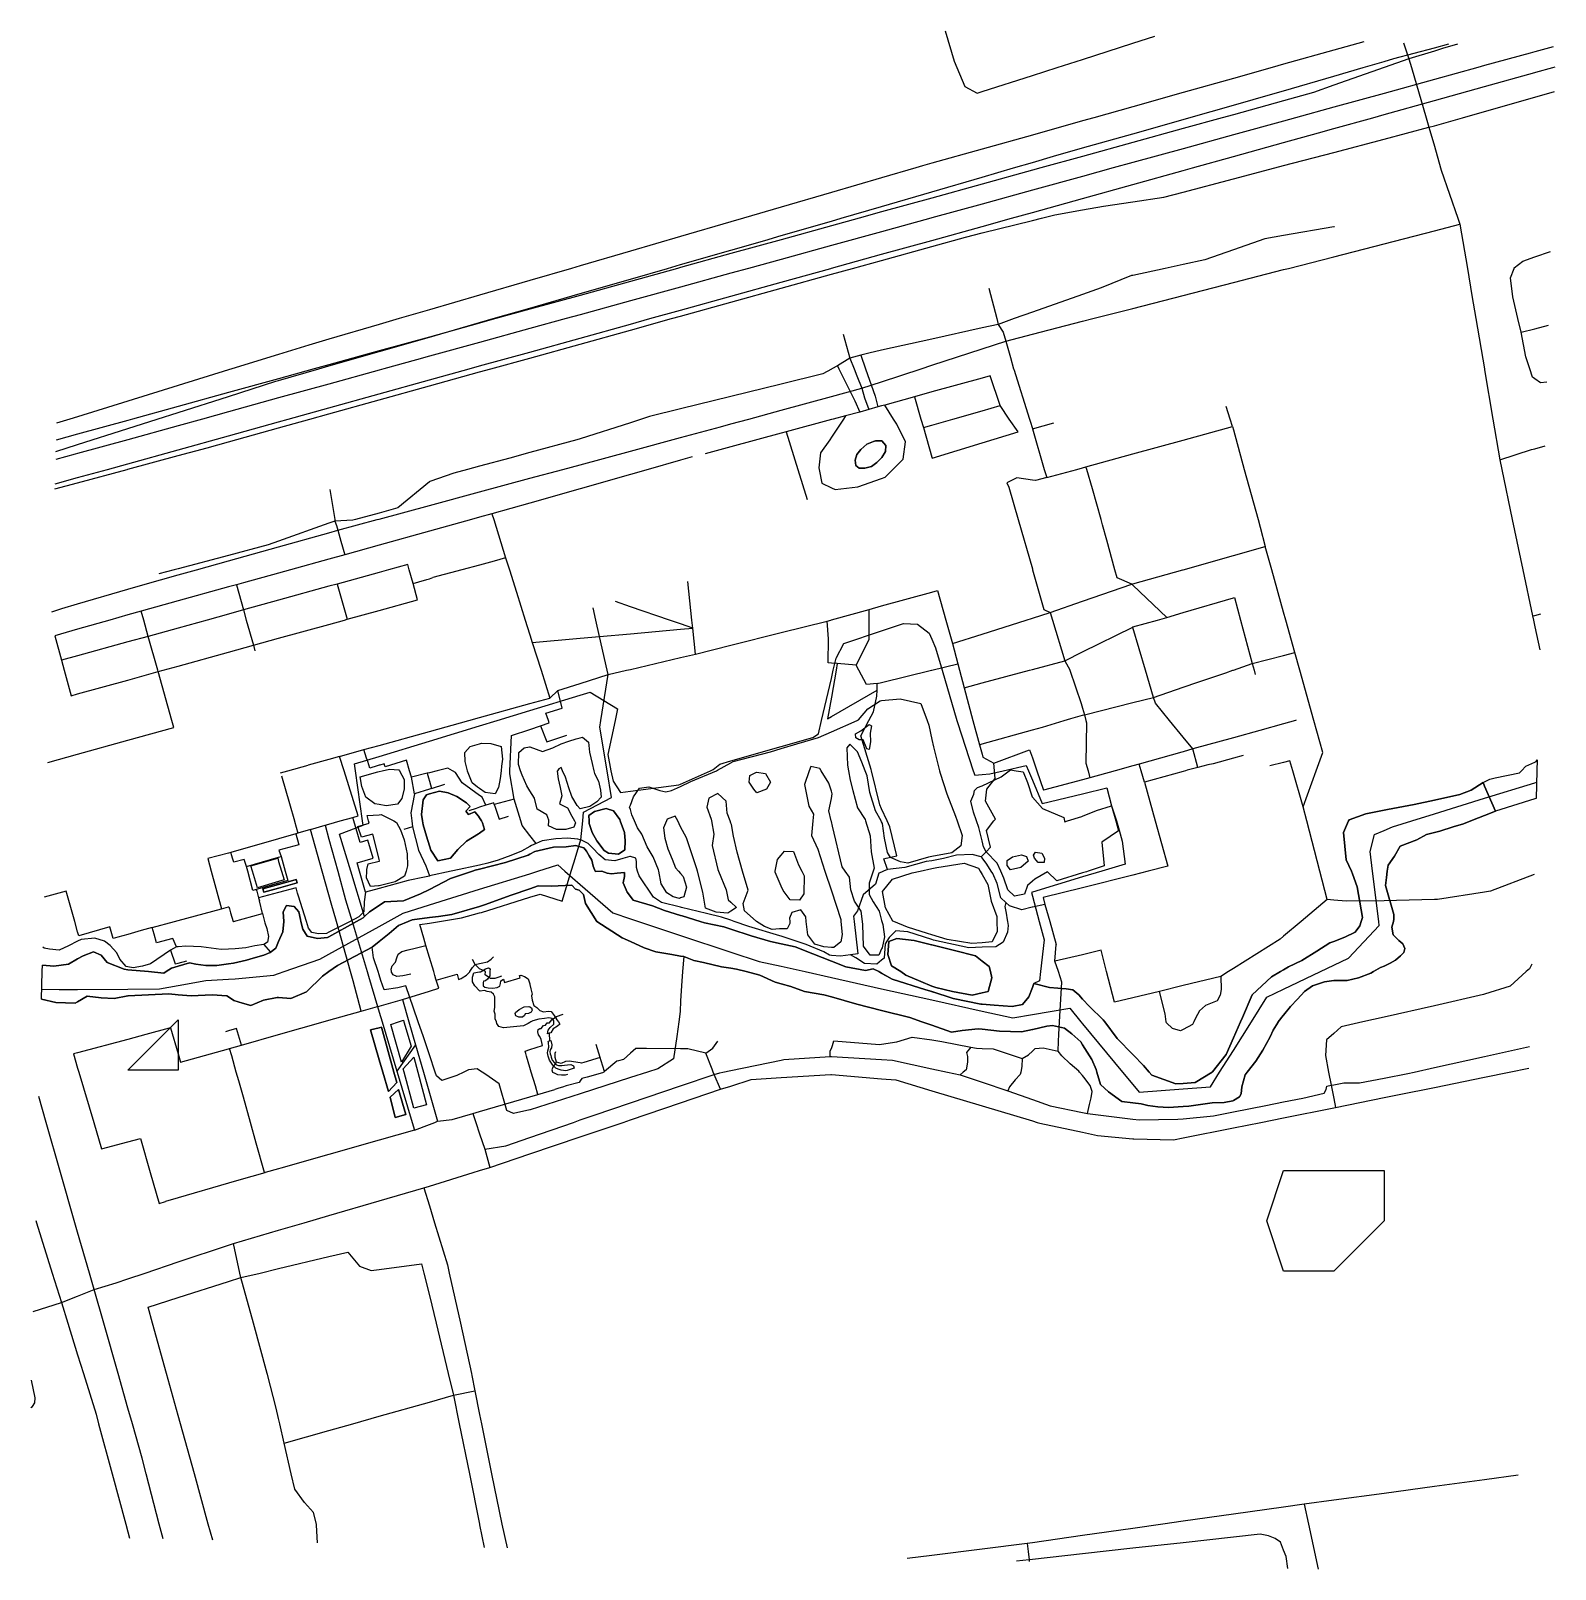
# Model space of a CAD drawing. Header units: millimetres. Extents: x 2 to 912, y 3 to 922.
import ezdxf

# ---------------------------------------------------------------- set-up
doc = ezdxf.new("R2010")
doc.units = ezdxf.units.MM

msp = doc.modelspace()

# ---------------------------------------------------------------- linework, layer by layer
at = {"layer": 'contours', "elevation": 8}
for points in [[(90, 301.18), (90, 301.18), (60, 301.18), (60, 301.18), (60, 301.18), (90, 331.18), (90, 331.18), (90, 331.18), (90, 301.18)], [(780, 181.18), (780, 181.18), (750, 181.18), (750, 181.18), (740, 211.18), (750, 241.18), (750, 241.18), (780, 241.18), (810, 241.18), (810, 241.18), (810, 211.18), (810, 211.18), (780, 181.18)]]:
    msp.add_lwpolyline(points, dxfattribs=at)
at = {"layer": 'major_roads'}
for points in [[(853.8338, 913.9115, 2.6955), (844.9436, 911.3619, 2.659), (840, 909.848, 2.6386), (824.8285, 905.2018, 2.6166), (810.1149, 900, 2.582), (810, 899.9594, 2.5816), (780, 889.3533, 2.476), (767.8537, 885.0592, 2.5912), (750, 880.1199, 2.7727), (720, 871.8203, 3.378), (713.4205, 870, 3.4779), (690, 863.5206, 3.7344), (660, 855.221, 3.5791), (630, 846.9214, 3.1828), (604.9819, 840, 2.9387), (600, 838.6217, 2.904), (570, 830.3221, 2.8904), (540, 822.0225, 3.091), (510, 813.7229, 3.3444), (496.5433, 810, 3.485), (480, 805.4232, 3.671), (450, 797.1236, 4.1447), (420, 788.824, 4.6599), (390, 780.5244, 5.0514), (388.1046, 780, 5.054), (360, 772.2247, 5.0378), (330, 763.9251, 4.9815), (300, 755.6255, 5.0397), (279.666, 750, 5.1922), (270, 747.3259, 5.249), (240, 739.0262, 5.5589), (210, 730.7266, 5.9198), (180, 722.427, 6.0561), (171.2274, 720, 6.0183), (150, 714.1273, 5.8523), (120, 705.8277, 5.4729), (90, 697.5281, 4.9726), (62.7888, 690, 4.7563), (60, 689.2285, 4.7249), (30, 680.9288, 4.718), (17.1874, 677.3842, 4.8314)], [(821.5596, 914.7584, 2.477), (824.8285, 905.2018, 2.6166), (826.3463, 900, 2.6947), (835.0995, 870, 3.1094), (836.768, 864.2816, 3.1381), (840, 853.0417, 3.1887), (843.7501, 840, 3.2506), (844.1435, 838.632, 3.2416), (854.013, 810, 3.0497), (855.2759, 806.3362, 3.0073), (859.7404, 780, 2.6376), (862.477, 763.8567, 2.5548), (864.8246, 750, 2.4704), (869.9072, 720, 2.8723), (870, 719.4524, 2.8868), (874.9899, 690, 3.6978), (879.1152, 665.6507, 4.4127), (880.2945, 660, 4.5811), (886.5555, 630, 5.0372), (892.8165, 600, 4.8918), (898.5722, 572.4213, 4.4844), (899.1075, 570, 4.4508), (900, 565.9638, 4.3553), (903.049, 552.1742, 3.9973)], [(910.9685, 912.4123, 3.1333), (900, 909.3731, 3.187), (897.2009, 908.5975, 3.1753)], [(897.2009, 908.5975, 3.1753), (870, 901.103, 3.062), (865.9969, 900, 3.0426), (840, 892.8372, 2.8788), (810, 884.5714, 2.7105), (780, 876.3056, 2.586), (757.1143, 870, 2.8431), (750, 868.0398, 2.9278), (720, 859.774, 3.4798), (690, 851.5083, 3.7233), (660, 843.2425, 3.4998), (648.2317, 840, 3.3379), (630, 834.9767, 3.0969), (600, 826.7109, 2.9168), (570, 818.4451, 2.972), (540, 810.1793, 3.2023), (539.3491, 810, 3.2078), (510, 801.9136, 3.4777), (480, 793.6478, 3.8244), (450, 785.382, 4.3521), (430.4665, 780, 4.7129), (420, 777.1162, 4.9083), (390, 768.8504, 5.2576), (360, 760.5846, 5.252), (330, 752.3189, 5.1273), (321.5839, 750, 5.1348), (300, 744.0531, 5.0824), (270, 735.7873, 5.2626), (240, 727.5215, 5.6357), (232.2397, 725.3833, 5.7379), (212.7985, 720, 6.0258), (210, 719.2251, 6.0594), (180, 710.918, 6.1189), (150, 702.6109, 5.8953), (120, 694.3037, 5.4516), (104.4576, 690, 5.1984), (90, 685.9966, 4.8934), (60, 677.6895, 4.5827), (30, 669.3824, 4.6456), (28.5039, 668.9681, 4.6606), (16.8854, 665.8908, 4.7841)], [(16.5019, 651.2988, 4.6211), (30, 655.0496, 4.5023), (47.8151, 660, 4.4549), (60, 663.3859, 4.4065), (90, 671.7222, 4.6195), (120, 680.0585, 5.2093), (150, 688.3949, 5.9054), (155.7764, 690, 5.9866), (180, 696.7312, 6.1548), (210, 705.0675, 6.0352), (240, 713.4038, 5.6734), (263.7377, 720, 5.3657), (270, 721.7401, 5.2792), (300, 730.0765, 5.0896), (330, 738.4128, 5.1912), (360, 746.7491, 5.4599), (371.6991, 750, 5.5001), (390, 755.0854, 5.4957), (420, 763.4217, 5.1597), (450, 771.7581, 4.5717), (479.6604, 780, 4.0073), (480, 780.0944, 4.0011), (510, 788.4307, 3.6367), (540, 796.767, 3.382), (570, 805.1033, 3.0948), (587.6217, 810, 2.9741), (600, 813.4397, 2.9311), (630, 821.776, 3.0353), (660, 830.1123, 3.3652), (690, 838.4486, 3.6962), (695.583, 840, 3.6965), (720, 846.7849, 3.5759), (750, 855.1213, 3.0677), (770.9024, 860.9296, 2.8049), (780, 863.4768, 2.6958), (803.2983, 870, 2.7894), (810, 871.8764, 2.8168), (840, 880.276, 3.0353), (870, 888.6756, 3.2372), (900, 897.0753, 3.3963), (900.5759, 897.2365, 3.3939)], [(900.5759, 897.2365, 3.3939), (910.7407, 900, 3.3524), (912.1709, 900.3888, 3.3456)], [(16.4224, 648.2723, 4.5727), (30, 651.9589, 4.4495), (59.6149, 660, 4.3676), (60, 660.1046, 4.3661), (90, 668.2503, 4.5529), (107.2546, 672.9353, 4.872), (120, 676.4762, 5.1248), (150, 684.8109, 5.8228), (168.6778, 690, 6.0853), (180, 693.1456, 6.1639), (210, 701.4802, 6.029), (240, 709.8149, 5.6666), (270, 718.1496, 5.2671), (276.6606, 720, 5.2398), (300, 726.4842, 5.0915), (330, 734.8189, 5.202), (360, 743.1535, 5.4745), (384.6434, 750, 5.5592), (390, 751.4882, 5.5579), (420, 759.8229, 5.2258), (450, 768.1575, 4.6261), (480, 776.4922, 4.0369), (492.6261, 780, 3.8903), (510, 784.8268, 3.6792), (540, 793.1615, 3.4305), (560.1042, 798.7469, 3.237), (570, 801.2057, 3.1462), (600, 808.6596, 2.944), (605.3946, 810, 2.943), (613.3304, 811.9718, 2.958), (630, 814.9572, 3.0035), (642.4129, 817.1802, 3.098), (660, 819.7988, 3.2471), (678.5305, 822.5578, 3.4329), (690, 825.582, 3.5603), (720, 833.4924, 3.5921), (744.6802, 840, 3.3014), (750, 841.4027, 3.2163), (780, 849.3131, 2.8188), (810, 857.2234, 2.8888), (836.768, 864.2816, 3.1381), (840, 865.2009, 3.1706), (856.8714, 870, 3.3494), (870, 873.7345, 3.4427), (900, 882.2681, 3.6185), (911.784, 885.62, 3.5682)], [(879.1152, 665.6507, 4.4127), (897.9136, 671.7618, 4.293)], [(897.9136, 671.7618, 4.293), (900, 672.3454, 4.2818), (906.2428, 674.0915, 4.229)], [(3.5138, 157.0295, 4.2058), (20.3049, 162.4626, 4.25), (30, 166.2709, 4.2961), (39.7911, 170.1168, 4.3031), (53.0405, 174.2053, 4.305), (60, 176.5389, 4.312), (70.3219, 180, 4.2376), (90, 186.5984, 4.0748), (120, 196.6579, 3.8274), (123.0316, 197.6744, 3.8284), (150, 205.5568, 3.8146), (165.2016, 210, 3.9502), (180, 214.3253, 4.1041), (210, 223.0938, 4.3568), (236.7, 230.8978, 4.2614), (240, 231.9161, 4.2395), (266.1963, 240, 3.9194), (270, 241.1738, 3.8601), (276.1709, 243.0781, 3.7588), (300, 251.1487, 3.3313), (330, 261.3094, 2.9032), (355.6593, 270, 2.7078), (360, 271.4702, 2.6912), (390, 281.6309, 2.6996), (413.8988, 289.7251, 2.79), (420, 291.6704, 2.8192), (432.0927, 295.5258, 2.9353), (450, 296.7024, 3.0885), (479.64, 298.6498, 3.4355), (480, 298.6194, 3.4393), (510, 296.0806, 3.661), (518.5027, 295.361, 3.6602), (540, 288.9009, 3.6787), (570, 279.8856, 3.5033), (600, 270.8703, 3.3503), (602.8961, 270, 3.3611), (604.3614, 269.5596, 3.3644), (630, 264.0674, 3.434), (638.9428, 262.1517, 3.5583), (660, 260.246, 3.8604), (660.6463, 260.1875, 3.8755), (684.251, 259.6152, 4.4183), (690, 260.7617, 4.5283), (720, 266.744, 5.1309), (736.3284, 270, 5.3232), (750, 272.7263, 5.4261), (780, 278.7086, 5.3089), (781.0436, 278.9167, 5.3026), (810, 284.8049, 5.1646), (819.0081, 286.6367, 5.0198), (840, 290.906, 4.7492), (870, 297.0073, 4.5182), (884.7152, 300, 4.5987), (896.5059, 302.398, 4.7096)], [(80.9711, 21.1865, 2.6405), (78.7003, 30, 2.7061), (70.9708, 60, 2.8684), (68.5621, 69.3488, 2.9325), (62.6658, 90, 3.0826), (60, 99.3369, 3.2396), (54.1003, 120, 3.5501), (45.5348, 150, 3.988), (39.7911, 170.1168, 4.3031), (36.9696, 180, 4.4516), (30, 204.4128, 4.7212), (28.4049, 210, 4.7728), (19.8402, 240, 5.0099), (11.2755, 270, 5.3435), (6.8864, 285.3742, 5.5985)], [(4.9433, 211.4283, 4.7215), (5.3914, 210, 4.7132), (14.803, 180, 4.4469), (20.3049, 162.4626, 4.25), (24.1582, 150, 4.0937), (30, 131.1057, 3.905), (33.4337, 120, 3.7657), (40.9591, 95.6606, 3.4917), (42.4956, 90, 3.4205), (50.6386, 60, 3.2124), (58.7816, 30, 3.021), (60, 25.5111, 2.9775), (61.0319, 21.7096, 2.9423)]]:
    msp.add_polyline3d(points, dxfattribs=at)
at = {"layer": 'minor_roads'}
for points in [[(547.9358, 921.9383, 3.9754), (553.3206, 903.8662, 3.5666), (554.9412, 900, 3.4795), (559.6713, 888.7159, 3.2982), (567.1383, 884.7346, 3.2361), (570, 885.651, 3.2541), (600, 895.2582, 3.4557), (614.8073, 900, 3.5765), (630, 904.8653, 3.6869), (660, 914.4724, 3.7179), (673.061, 918.655, 3.528)], [(584.1519, 736.6284, 3.6157), (600, 740.703, 3.4238), (630, 748.4162, 2.8884), (636.16, 750, 2.8068), (660, 756.1294, 2.5599), (690, 763.8426, 2.693), (720, 771.5558, 3.0584), (750, 779.269, 3.1372), (752.8431, 780, 3.1136), (780, 786.9822, 2.8802), (810, 794.6954, 2.7003), (840, 802.4086, 2.8271), (855.2759, 806.3362, 3.0073)], [(891.8987, 741.9637, 2.5604), (889.9438, 750, 2.4827), (886.7686, 763.0528, 2.6272), (885.395, 774.3986, 2.7461), (887.6002, 780, 2.8258), (887.7471, 780.3732, 2.8342), (892.751, 784.353, 2.9555), (900, 786.8345, 3.0711), (909.2794, 790.011, 3.1378)], [(573.9683, 768.2277, 3.5081), (578.7031, 750, 3.6371), (579.5926, 746.5755, 3.6366), (582.4961, 741.9832, 3.6171), (584.1519, 736.6284, 3.6157), (586.8832, 726.8932, 3.6191), (588.7966, 720, 3.6239), (588.8597, 719.7727, 3.6231), (598.3422, 690, 3.5423), (598.7265, 688.7933, 3.5396), (600, 684.4392, 3.5314), (600.0451, 684.285, 3.5307), (607.1399, 660, 3.4692), (608.5855, 655.0517, 3.4684), (626.5565, 660, 3.3221), (630, 660.9482, 3.2904), (631.994, 661.4972, 3.2684), (660, 669.1994, 2.9174), (690, 677.45, 2.6935), (719.4636, 685.5531, 2.7601), (720, 683.6115, 2.7848), (726.5224, 660, 3.1187), (734.8096, 630, 3.4942), (736.0811, 625.397, 3.5507), (739.0895, 613.906, 3.6861)], [(907.2394, 712.1352, 2.9962), (903.3761, 711.733, 3.0099), (900, 714.066, 2.9306), (898.5636, 715.0586, 2.9022), (896.966, 720, 2.7436), (894.621, 727.2529, 2.6901), (891.8987, 741.9637, 2.5604), (900, 744.0154, 2.5398), (908.1284, 746.0741, 2.5236)], [(185.3498, 623.6728, 4.2049), (208.7614, 630, 4.5506), (210, 630.3347, 4.566), (240, 638.4425, 4.3347), (270, 646.5503, 4.0329), (300, 654.6581, 3.85), (319.766, 660, 3.9977), (330, 662.7658, 4.0708), (360, 670.8736, 4.6018), (390, 678.9814, 5.1659), (413.8937, 685.4389, 5.2718), (420, 687.1013, 5.2912), (430.647, 690, 5.2166), (450, 695.2689, 4.9583), (480, 703.4365, 4.2275), (498.2112, 708.3946, 3.9966), (510, 712.2675, 3.8564), (533.5369, 720, 3.8465), (540, 722.1233, 3.8328), (570, 731.9791, 3.7819), (584.1519, 736.6284, 3.6157)], [(487.0362, 740.7034, 4.2079), (490.9927, 726.3298, 4.1533), (493.5415, 720, 4.1179), (495.2421, 715.7766, 4.0744), (498.2112, 708.3946, 3.9966), (499.8727, 702.8077, 3.9444), (502.3244, 695.6468, 3.8713)], [(574.7848, 715.8728, 3.7497), (570, 714.5463, 3.7891), (540, 706.2293, 3.7522), (529.6081, 703.3483, 3.7595), (511.8493, 698.4104, 3.7717), (510, 697.8767, 3.7728), (507.8313, 697.2509, 3.8005), (502.3406, 695.6464, 3.871), (496.9356, 694.2349, 3.9423), (488.5312, 692.0279, 4.0548), (481.0459, 690, 4.1564), (480, 689.7166, 4.1665), (453.0689, 682.4205, 4.6746), (450, 681.5907, 4.7272), (420, 673.4794, 4.9329), (404.6238, 669.322, 4.845)], [(529.6081, 703.3483, 3.7595), (533.4616, 690, 3.6737), (534.9137, 684.9702, 3.6325), (540, 667.3347, 3.5001), (540.2114, 666.6016, 3.4957), (570, 675.7526, 3.6316), (591.454, 682.3432, 3.5682), (586.2267, 690, 3.6089), (580.6956, 698.102, 3.6567), (574.7848, 715.8728, 3.7497)], [(488.5312, 692.0279, 4.0548), (487.1859, 690, 4.0654), (480, 679.1678, 3.9638), (479.0342, 677.712, 3.9582), (473.5353, 669.9505, 3.9252), (472.5217, 660.853, 3.7577), (472.682, 660, 3.7369), (474.2216, 651.8052, 3.5466), (480, 649.0037, 3.3975), (482.1923, 647.9408, 3.3717), (495.8591, 649.5076, 3.3527), (510, 654.52, 3.3618), (512.0814, 655.2577, 3.3739), (516.7602, 660, 3.4298), (522.7705, 666.0918, 3.4882), (524.2015, 676.3317, 3.5768), (519.1118, 686.938, 3.6783), (517.1734, 690, 3.7108), (511.8493, 698.4104, 3.7717)], [(534.9137, 684.9702, 3.6325), (540, 686.4291, 3.6338), (552.4493, 690, 3.6751), (570, 695.0341, 3.7167), (580.6956, 698.102, 3.6567)], [(719.4636, 685.5531, 2.7601), (718.0529, 690, 2.7026), (715.6761, 697.4923, 2.6683)], [(453.0689, 682.4205, 4.6746), (459.9776, 660, 3.9821), (465.4989, 642.0822, 3.4819)], [(600.0451, 684.285, 3.5307), (612.8043, 687.8753, 3.3604)], [(396.9571, 667.5421, 4.8023), (390, 665.5554, 4.7482), (370.5462, 660, 4.3782), (360, 656.9884, 4.1667), (330, 648.4213, 3.642), (300, 639.8543, 3.427), (277.3769, 633.3939, 3.5687), (270, 631.3469, 3.6194), (265.1459, 630, 3.6639), (240, 623.0224, 3.8816), (210, 614.6979, 3.9804), (189.5256, 609.0166, 3.6487), (180, 606.3772, 3.4882), (156.9848, 600, 2.9839), (150, 598.0646, 2.8727), (129.0937, 592.2718, 2.6716), (124.7515, 591.0651, 2.6335), (120, 589.7478, 2.5932), (90, 581.4302, 2.5851), (67.97, 575.3223, 2.6852), (60, 573.0552, 2.7133), (49.2593, 570, 2.7669), (30, 564.5216, 2.9548), (16.3664, 560.6435, 3.1157)], [(590.6398, 654.9922, 3.5331), (584.6615, 652.0332, 3.5347), (586.0108, 649.3099, 3.5324)], [(601.9127, 653.3108, 3.5156), (600, 653.5961, 3.5279), (590.6398, 654.9922, 3.5331)], [(608.5855, 655.0517, 3.4684), (601.9127, 653.3108, 3.5156)], [(180.5059, 648.0061, 5.1356), (183.4784, 630, 4.4477), (183.6299, 629.0825, 4.4119), (184.5244, 626.4735, 4.3122), (185.3498, 623.6728, 4.2049), (187.2019, 617.0484, 3.9521), (189.5256, 609.0166, 3.6487)], [(586.0108, 649.3099, 3.5324), (591.5459, 630, 3.5296), (600, 600.5068, 3.6318), (600.1453, 600, 3.633), (606.9178, 576.3733, 3.7229)], [(641.8459, 626.863, 3.435), (640.9821, 630, 3.4206), (635.9129, 648.4105, 3.3175)], [(277.3769, 633.3939, 3.5687), (278.4225, 630, 3.46), (285.492, 607.0547, 2.8823), (287.7432, 600, 2.7121), (292.0107, 586.6263, 2.5544)], [(14.495, 574.9237, 3.1858), (20.5807, 576.9488, 3.1552), (30, 579.696, 3.0977), (60, 588.4456, 2.961), (68.8508, 591.027, 2.9156), (90, 596.9535, 2.7839), (100.8718, 600, 2.7948), (120, 605.3602, 2.9084), (150, 613.7669, 3.4226), (180, 622.1736, 4.1204), (185.3498, 623.6728, 4.2049)], [(650.5651, 595.2069, 3.5953), (649.2451, 600, 3.5832), (644.3961, 617.607, 3.481)], [(285.492, 607.0547, 2.8823), (278.5979, 605.1895, 2.9226)], [(543.412, 587.6652, 3.4287), (548.4333, 570, 3.608), (552.391, 556.0766, 3.7383), (570, 561.6574, 3.7687), (596.3228, 570, 3.7709), (600, 571.1654, 3.7712), (610.5823, 574.5193, 3.718), (630, 581.2266, 3.6317), (659.4088, 591.3849, 3.605), (660, 591.552, 3.6046), (689.8893, 600, 3.7003), (690, 600.0313, 3.7004), (720, 608.5105, 3.7114), (739.0895, 613.906, 3.6861)], [(787.2809, 402.0354, 3.2478), (780, 402.762, 3.0295), (776.0334, 403.1579, 2.9247), (771.6658, 420, 3.0743), (763.8859, 450, 3.4014), (761.6787, 458.5112, 3.4713), (769.5079, 480, 3.8574), (773.4469, 490.8114, 3.942), (768.0746, 510, 4.0058), (759.6754, 540, 4.1307), (756.7212, 550.5518, 4.1189), (751.3087, 570, 4.0997), (750, 574.7023, 4.0646), (742.9596, 600, 3.841), (739.0895, 613.906, 3.6861)], [(26.0638, 524.8036, 3.2974), (30, 525.8898, 3.2136), (60, 534.1684, 2.6705), (78.1031, 539.164, 2.4735), (81.1188, 540, 2.4418), (90, 542.462, 2.3836), (120, 550.7783, 2.3289), (134.8928, 554.9067, 2.3529), (150, 559.0975, 2.3757), (180, 567.4195, 2.5924), (189.3024, 570, 2.6658), (190.8206, 570.4212, 2.6871), (210, 575.7408, 2.9499), (232.9412, 582.1038, 3.0117), (230.2328, 591.7827, 3.1623), (227.9299, 600, 3.3003), (227.037, 603.1857, 3.4108), (215.5487, 600, 3.3884), (210, 598.4613, 3.3976), (184.9085, 591.5034, 3.0849), (180, 590.1428, 3.0213), (150, 581.827, 2.5734), (128.973, 575.9985, 2.4123), (120, 573.5092, 2.3525), (107.3503, 570, 2.3588), (90, 565.1868, 2.4291), (72.1912, 560.2463, 2.5506), (60, 556.9053, 2.6325), (30, 548.6839, 2.965), (20.3171, 546.0303, 3.1053)], [(278.5979, 605.1895, 2.9226), (270, 602.867, 2.9684), (259.3868, 600, 3.0134), (242.0707, 595.3224, 3.1359)], [(124.7515, 591.0651, 2.6335), (128.973, 575.9985, 2.4123), (130.6566, 570, 2.32), (134.8928, 554.9067, 2.3529), (135.8005, 551.6648, 2.3602)], [(184.9085, 591.5034, 3.0849), (190.8206, 570.4212, 2.6871)], [(398.8855, 549.7056, 2.4282), (397.2992, 565.2331, 2.4157), (396.7798, 570, 2.4131), (394.2677, 593.0571, 2.6116)], [(680.2475, 571.5487, 3.7678), (660, 590.8221, 3.6064), (659.4088, 591.3849, 3.605), (650.5651, 595.2069, 3.5953)], [(177.6784, 447.4462, 4.0756), (180, 448.1049, 4.0622), (186.6787, 450, 4.0396), (194.2694, 452.1539, 4.0127), (197.4821, 453.074, 4.0031), (189.0835, 480, 3.6913), (186.4108, 488.5685, 3.525), (200.9338, 492.605, 3.5558), (210, 495.1214, 3.5832), (240, 503.4482, 3.599), (263.6051, 510, 3.3309), (270, 511.775, 3.257), (300, 520.1017, 2.6966), (311.8468, 523.3899, 2.5109), (316.722, 527.9868, 2.4097), (330, 532.1596, 2.2311), (346.6584, 537.3947, 2.1291), (357.7109, 540, 2.0762), (360, 540.5396, 2.0687), (390, 547.6111, 2.3124), (398.8855, 549.7056, 2.4282), (420, 554.9874, 2.6792), (450, 562.4919, 2.9078), (477.3938, 569.3444, 2.9558), (479.7584, 570, 2.9558), (480, 570.067, 2.9563), (502.617, 576.3373, 3.1133), (510, 578.3874, 3.16), (540, 586.7178, 3.4112), (543.412, 587.6652, 3.4287)], [(292.0107, 586.6263, 2.5544), (297.2225, 570, 2.3626), (298.4163, 566.1916, 2.3662)], [(301.4481, 556.5321, 2.3776), (330, 559.1295, 2.1613), (341.5171, 560.1773, 2.1413), (360, 561.8525, 2.1147), (390, 564.5716, 2.34), (397.2992, 565.2331, 2.4157), (390, 567.7226, 2.3452), (383.3226, 570, 2.3006), (360, 577.9545, 2.2229), (351.1521, 580.9722, 2.2548)], [(559.2664, 529.5284, 3.8329), (570, 532.4109, 3.8385), (598.26, 540, 3.7901), (600, 540.4673, 3.7849), (619.3426, 545.6617, 3.7025), (630, 550.9604, 3.6587), (659.8929, 565.8229, 3.6526), (660, 565.853, 3.6526), (674.7421, 570, 3.7416), (680.2475, 571.5487, 3.7678), (690, 574.4107, 3.811), (720, 583.2146, 3.9508), (720.7175, 583.4252, 3.9502)], [(720.7175, 583.4252, 3.9502), (724.335, 570, 4.061), (731.3182, 544.0839, 4.064)], [(12.1289, 484.8826, 4.2643), (30, 489.8376, 3.9163), (60, 498.1557, 3.2609), (87.4614, 505.7699, 2.842), (86.2759, 510, 2.761), (78.1031, 539.164, 2.4735), (77.8687, 540, 2.4649), (72.1912, 560.2463, 2.5506), (69.4602, 570, 2.593), (67.97, 575.3223, 2.6852)], [(346.6584, 537.3947, 2.1291), (346.0705, 540, 2.12), (341.5171, 560.1773, 2.1413), (339.3757, 570, 2.1447), (337.7995, 577.2303, 2.2151)], [(606.9178, 576.3733, 3.7229), (610.5823, 574.5193, 3.718), (611.9543, 570, 3.731), (619.3426, 545.6617, 3.7025), (622.2849, 540.2737, 3.6899)], [(898.5722, 572.4213, 4.4844), (900, 572.7982, 4.5049), (903.6143, 573.7523, 4.5202)], [(16.3664, 560.6435, 3.1157), (20.3171, 546.0303, 3.1053), (21.9497, 540, 3.0948), (26.0638, 524.8036, 3.2974)], [(298.4163, 566.1916, 2.3662), (300, 561.1459, 2.3699), (301.4481, 556.5321, 2.3776), (306.6352, 540, 2.3941), (311.8468, 523.3899, 2.5109)], [(673.4396, 520.3215, 3.5756), (672.2621, 523.7472, 3.5914), (667.4842, 540, 3.6596), (660, 565.4585, 3.6522), (659.8929, 565.8229, 3.6526)], [(552.391, 556.0766, 3.7383), (555.5428, 543.9028, 3.8364), (556.5538, 540, 3.865), (559.2664, 529.5284, 3.8329), (564.5523, 510, 3.7565), (568.4653, 495.5437, 3.6113), (570, 489.8774, 3.5557), (570.4671, 488.1529, 3.5388), (577.0297, 484.4558, 3.4915), (598.3577, 492.509, 3.5184), (600, 487.7362, 3.4738), (602.6621, 480, 3.3997), (606.6383, 468.4445, 3.2662)], [(715.5534, 538.5446, 3.9504), (719.6955, 540, 3.9979), (720, 540.107, 4.0006), (731.3182, 544.0839, 4.064)], [(731.3182, 544.0839, 4.064), (750, 548.8405, 4.1473), (756.7212, 550.5518, 4.1189)], [(731.3182, 544.0839, 4.064), (732.4144, 540, 4.0685), (733.0832, 537.5084, 4.0527)], [(622.2849, 540.2737, 3.6899), (622.3789, 540, 3.6895), (629.1692, 520.2174, 3.5793)], [(698.7852, 532.9107, 3.7691), (715.5534, 538.5446, 3.9504)], [(622.9442, 511.2379, 3.5697), (630, 513.1471, 3.5467), (631.1228, 513.4509, 3.5468), (660, 520.6783, 3.5477), (672.2621, 523.7472, 3.5914), (690, 529.8755, 3.679), (698.7852, 532.9107, 3.7691)], [(629.1692, 520.2174, 3.5793), (630, 517.3399, 3.5639), (631.1228, 513.4509, 3.5468), (631.9931, 510, 3.5317), (632.3293, 508.6666, 3.5218)], [(698.7103, 482.0186, 3.2142), (695.7776, 493.0054, 3.3478), (690, 500.0705, 3.4101), (681.8801, 510, 3.5293), (673.4396, 520.3215, 3.5756)], [(568.4653, 495.5437, 3.6113), (570, 495.9721, 3.6121), (600, 504.3459, 3.6167), (606.0825, 506.0437, 3.6058)], [(606.0825, 506.0437, 3.6058), (618.9257, 510, 3.5823), (622.9442, 511.2379, 3.5697)], [(632.3293, 508.6666, 3.5218), (631.9949, 484.5211, 3.3492)], [(757.4858, 510.1197, 3.993), (757.0584, 510, 3.9918), (750, 508.0231, 3.96), (735.7737, 504.0387, 3.7819)], [(735.7737, 504.0387, 3.7819), (720, 499.6874, 3.5709), (695.7776, 493.0054, 3.3478), (690, 491.3227, 3.2964), (689.3027, 491.1196, 3.2949)], [(186.4108, 488.5685, 3.525), (180, 486.7836, 3.5165), (167.5453, 483.316, 3.5324)], [(689.3027, 491.1196, 3.2949), (663.8658, 483.9831, 3.2702), (660, 482.9095, 3.2713), (649.5229, 480, 3.2728), (634.3652, 475.7906, 3.2597)], [(151.2015, 478.7972, 3.5638), (155.5518, 480, 3.5567), (167.5453, 483.316, 3.5324)], [(631.9949, 484.5211, 3.3492), (633.2223, 480, 3.3137), (634.3652, 475.7906, 3.2597), (630, 474.6341, 3.2597), (606.6383, 468.4445, 3.2662)], [(666.9482, 473.1599, 3.1158), (665.0002, 480, 3.2303), (663.8658, 483.9831, 3.2702)], [(692.3606, 480.2877, 3.1632), (691.3348, 480, 3.155), (690, 479.6256, 3.1429), (666.9482, 473.1599, 3.1158)], [(704.7805, 483.5523, 3.2625), (698.7103, 482.0186, 3.2142), (692.3606, 480.2877, 3.1632)], [(707.9459, 484.2133, 3.2862), (704.7805, 483.5523, 3.2625)], [(761.6787, 458.5112, 3.4713), (755.454, 480, 3.6976), (753.7433, 485.9055, 3.7391), (750, 484.9888, 3.6934), (741.7356, 482.9649, 3.5743)], [(151.7339, 476.9416, 3.5999), (156.4592, 460.4573, 3.9051)], [(666.9482, 473.1599, 3.1158), (673.3684, 450, 2.7197), (680.8717, 422.9331, 2.1921), (669.2065, 420, 2.2032), (660, 417.6851, 2.2248), (630, 410.1418, 2.4687), (606.3744, 404.2014, 2.605), (607.5036, 400.1631, 2.5647), (610.3568, 390, 2.4626), (614.2218, 376.2326, 2.4253)], [(156.4592, 460.4573, 3.9051), (159.4535, 450, 4.084), (159.4833, 449.8958, 4.0858)], [(169.0322, 444.9574, 4.1362), (161.5389, 442.7174, 4.2033), (160.1878, 442.2971, 4.2171), (150, 439.3935, 4.329), (121.4334, 431.2518, 4.5827), (120, 430.8551, 4.5971), (107.8052, 427.4802, 4.6963), (109.804, 420, 4.8923), (115.7944, 397.582, 5.4077)], [(159.4833, 449.8958, 4.0858), (161.5389, 442.7174, 4.2033)], [(169.0322, 444.9574, 4.1362), (177.6784, 447.4462, 4.0756)], [(181.4124, 400.8996, 4.4992), (180, 405.926, 4.4813), (176.0452, 420, 4.3943), (169.0322, 444.9574, 4.1362)], [(177.6784, 447.4462, 4.0756), (180, 439.0421, 4.1522), (185.2603, 420, 4.2648), (189.9667, 402.963, 4.2931)], [(899.5332, 417.962, 4.3683), (873.5058, 408.1004, 4.7971), (870, 407.5519, 4.8275), (841.8298, 403.1451, 4.6678), (840, 403.0954, 4.6536), (817.4343, 402.4822, 4.1403)], [(54.0302, 380.5656, 5.9291), (51.1998, 379.7563, 5.9314), (49.2037, 386.7379, 5.7538), (30.6689, 381.4863, 5.7686), (30, 383.8219, 5.7116), (28.2306, 390, 5.5697), (23.0384, 408.1292, 5.2541), (10.015, 404.4341, 5.3067)], [(74.5574, 386.3788, 5.8054), (87.8866, 390, 5.7079), (90, 390.5742, 5.6908), (115.7944, 397.582, 5.4077)], [(194.4246, 354.4722, 4.4513), (192.8754, 360, 4.4825), (184.4672, 390, 4.5173), (181.4124, 400.8996, 4.4992)], [(189.9667, 402.963, 4.2931), (193.8468, 390, 4.2604), (202.8263, 360, 4.1531), (203.6514, 357.2434, 4.1365)], [(776.0334, 403.1579, 2.9247), (760.438, 390, 2.2767), (750, 381.1934, 1.999), (747.8929, 379.4157, 1.9742), (720, 361.8553, 1.7075), (717.0531, 360, 1.715), (712.5917, 357.1912, 1.782), (690, 351.6621, 1.8777), (675.8288, 348.1938, 2.0093), (660, 344.3554, 2.137), (649.0036, 341.6889, 2.2829), (644.3028, 360, 2.053), (641.0348, 372.73, 2.1151), (630, 370.1409, 2.2526), (613.5086, 366.2716, 2.4292)], [(817.4424, 402.482, 4.1405), (810, 402.3718, 3.97), (787.2809, 402.0354, 3.2478)], [(74.5574, 386.3788, 5.8054), (67.8883, 384.4799, 5.8588)], [(67.8883, 384.4799, 5.8588), (60, 382.2518, 5.9237), (54.0302, 380.5656, 5.9291)], [(243.2444, 357.7942, 2.9456), (242.5734, 360, 2.946), (240, 368.4587, 3.0386), (237.8421, 375.5519, 3.1338)], [(617.5461, 353.7026, 2.4506), (615.5232, 360, 2.4027), (613.5086, 366.2716, 2.4292), (614.2218, 376.2326, 2.4253)], [(898.1294, 364.3713, 5.2858), (896.8223, 361.7203, 5.2891), (894.9228, 360, 5.2759), (885.3044, 351.2889, 5.0643), (870, 346.5059, 4.799), (869.4335, 346.3288, 4.7871), (840, 339.665, 4.2469), (810, 332.8729, 3.7057), (797.3106, 330, 3.4722), (784.3801, 327.0725, 3.3272), (780, 323.157, 3.4029), (775.6265, 319.2474, 3.5152), (774.9368, 309.8717, 3.8921), (776.8877, 300, 4.3125), (778.4411, 292.1394, 4.6849), (780, 284.2188, 5.0576), (781.0436, 278.9167, 5.3026)], [(199.3512, 336.4293, 4.357), (194.4246, 354.4722, 4.4513)], [(203.6514, 357.2434, 4.1365), (208.9806, 339.1621, 4.0338), (210, 335.7853, 4.0144), (211.7464, 330, 3.9873), (220.6549, 300.4895, 4.0776), (220.8013, 300, 4.0795), (229.7751, 270, 4.1669), (231.1704, 265.3352, 4.1617)], [(223.9208, 343.4016, 3.5683), (240, 348.3816, 3.0601), (245.5692, 350.1065, 2.9407), (244.6482, 353.1534, 2.9433)], [(244.6482, 353.1534, 2.9433), (244.0908, 354.9817, 2.9445), (243.9424, 355.4786, 2.9447), (243.2444, 357.7942, 2.9456)], [(615.8854, 322.3838, 2.8441), (616.2892, 330, 2.7361), (617.5461, 353.7026, 2.4506)], [(91.4551, 305.9567, 6.3862), (120, 313.9311, 6.2477), (120.7304, 314.1352, 6.2368), (127.7411, 316.1274, 6.1311), (150, 322.438, 5.7805), (176.6733, 330, 5.0944), (180, 330.9431, 5.0018), (199.3512, 336.4293, 4.357), (208.9806, 339.1621, 4.0338), (210, 339.4513, 3.9995), (223.9208, 343.4016, 3.5683), (227.7757, 330, 3.5218), (231.7248, 316.2707, 3.5807), (236.3953, 300, 3.6613), (240, 287.4424, 3.7364), (244.8229, 270.641, 3.8753)], [(70.7467, 322.4424, 6.643), (60, 319.5632, 6.6442), (30, 311.5256, 6.3541), (27.4973, 310.8551, 6.3138), (30, 302.4058, 6.2511), (30.7126, 300, 6.2294), (39.5986, 270, 5.6221), (44.2842, 254.181, 5.3577), (60, 258.4332, 5.4942), (67.439, 260.446, 5.4909), (73.3153, 240, 4.9974), (78.6223, 221.535, 4.6667), (82.3995, 222.7379, 4.6453)], [(85.445, 326.3812, 6.6486), (84.6483, 326.1696, 6.6481), (70.7467, 322.4424, 6.643)], [(85.445, 326.3812, 6.6486), (90, 310.9017, 6.4544), (91.4551, 305.9567, 6.3862)], [(127.7411, 316.1274, 6.1311), (124.827, 325.9606, 6.2424), (120, 324.5826, 6.3189), (118.3528, 324.1123, 6.332)], [(121.9562, 309.7874, 6.1878), (120.7304, 314.1352, 6.2368)], [(231.7248, 316.2707, 3.5807), (220.6549, 300.4895, 4.0776)], [(126.1725, 294.8231, 5.935), (124.7139, 300, 6.0807), (121.9562, 309.7874, 6.1878)], [(304.7447, 286.6558, 2.6691), (303.2709, 291.7077, 2.5909), (300.8112, 300, 2.4572), (300, 302.7347, 2.438), (298.0129, 309.4336, 2.4106)], [(413.8988, 289.7251, 2.79), (410.0934, 298.5213, 2.8152), (409.5187, 300, 2.819), (408.8079, 301.8289, 2.8254), (405.1023, 311.3479, 2.8591)], [(128.9498, 285.0029, 5.6685), (126.1725, 294.8231, 5.935)], [(136.6587, 257.6419, 4.9419), (133.1769, 270, 5.2871), (128.9498, 285.0029, 5.6685)], [(265.9227, 275.2025, 3.3987), (270, 276.4054, 3.2978), (300, 285.256, 2.7149), (304.7447, 286.6558, 2.6691), (314.8896, 289.6541, 2.5784)], [(231.1704, 265.3352, 4.1617), (240, 268.7666, 3.9843), (243.1736, 270, 3.9154), (244.8229, 270.641, 3.8753), (253.5279, 271.6773, 3.695), (265.9227, 275.2025, 3.3987), (267.6792, 270, 3.4556), (270, 263.1259, 3.5189), (273.0607, 254.0603, 3.6207), (276.1709, 243.0781, 3.7588)], [(141.6503, 239.9229, 4.4717), (141.6286, 240, 4.4733), (136.6587, 257.6419, 4.9419)], [(231.1704, 265.3352, 4.1617), (210, 259.3248, 4.5078), (180, 250.8076, 4.6427), (151.2554, 242.6469, 4.5071), (150, 242.2909, 4.4979), (141.9223, 240, 4.4722), (141.6503, 239.9229, 4.4717)], [(141.6503, 239.9229, 4.4717), (126.2113, 235.4454, 4.4392), (120, 233.6438, 4.4267), (90, 224.9424, 4.6005), (82.3995, 222.7379, 4.6453)], [(236.7, 230.8978, 4.2614), (240, 220.149, 4.2936), (243.1159, 210, 4.3298), (250.8516, 184.8032, 4.5173), (251.9035, 180, 4.5596), (258.4732, 150, 4.8618), (265.043, 120, 5.0732), (265.3044, 118.8063, 5.0754), (267.1617, 109.6055, 5.0928), (270, 95.5312, 5.1244), (271.1154, 90, 5.1314), (277.1654, 60, 5.0422), (283.2153, 30, 4.8632), (283.233, 29.9126, 4.8627), (286.4454, 15.7962, 4.779)], [(173.2667, 18.7653, 2.6199), (172.6437, 29.4769, 2.6863), (172.5152, 30, 2.6878), (170.7985, 36.9846, 2.7187), (165.5046, 42.8902, 2.6665), (159.5785, 50.8492, 2.6048), (157.5004, 60, 2.6204), (153.3123, 78.442, 2.7003), (150.6887, 90, 2.7433), (150, 93.0341, 2.7622), (148.5803, 99.2886, 2.8225), (143.3135, 119.4423, 3.0043), (143.1609, 120, 3.0092), (134.9523, 150, 3.3242), (127.485, 177.2909, 3.5927), (126.8931, 180, 3.6246), (123.0316, 197.6744, 3.8284)], [(110.6166, 20.4088, 2.3046), (107.964, 30, 2.3497), (99.6671, 60, 2.4582), (91.3701, 90, 2.617), (90, 94.9541, 2.6924), (83.0732, 120, 3.1353), (74.7762, 150, 3.7534), (72.1123, 159.632, 3.9199), (90, 165.3366, 3.8016), (120, 174.9038, 3.5762), (127.485, 177.2909, 3.5927), (138.8718, 180, 3.5926), (150, 182.6476, 3.589), (180, 189.7852, 3.9051), (191.244, 192.4603, 4.0493), (198.1855, 184.1305, 4.0991), (205.2706, 181.5728, 4.1839), (210, 182.1937, 4.2471), (235.3796, 185.5257, 4.466), (236.7215, 180, 4.5097), (240, 166.4992, 4.6407), (244.0067, 150, 4.7828), (251.2919, 120, 5.0033), (254.4442, 107.0189, 5.0177)], [(2.0083, 99.7386, 3.9936), (3.0331, 100.2192, 3.9826), (4.3296, 102.5569, 3.9706), (4.5994, 105.4517, 3.9705), (2.4381, 116.0951, 3.9978)], [(153.3123, 78.442, 2.7003), (180, 85.9832, 3.4323), (194.2153, 90, 3.883), (210, 94.4603, 4.3504), (240, 102.9374, 4.9249), (254.4442, 107.0189, 5.0177)], [(254.4442, 107.0189, 5.0177), (267.1617, 109.6055, 5.0928)], [(254.4442, 107.0189, 5.0177), (257.8686, 90, 5.0408), (263.905, 60, 4.9687), (269.9414, 30, 4.8361), (270, 29.7086, 4.8348), (272.7269, 16.1561, 4.741)], [(890.1351, 59.1989, 3.3663), (870, 56.4834, 3.61), (840, 52.4375, 3.9026), (810, 48.3915, 3.9971), (780, 44.3456, 3.8602), (762.2409, 41.9505, 3.682), (750, 40.2142, 3.5643), (720, 35.9588, 3.1887), (690, 31.7034, 2.8186), (677.9912, 30, 2.7012), (660, 27.448, 2.5024), (630, 23.1926, 2.4098), (600, 18.9372, 2.5622), (596.9877, 18.5099, 2.5824), (570, 15.1297, 2.7767), (540, 11.3722, 2.8755), (525.2948, 9.5304, 2.8969)], [(762.2409, 41.9505, 3.682), (764.8229, 30, 3.5304), (770.6362, 3.0942, 3.1608)], [(752.5721, 3.5681, 3.0761), (751.4606, 10.7033, 3.1716), (750, 14.3942, 3.2158), (748.0687, 19.2745, 3.2633), (745.0249, 21.4098, 3.2606), (740.9348, 23.0516, 3.2401), (736.0586, 23.9606, 3.2011), (720, 22.1948, 3.0003), (690, 18.8959, 2.5798), (660, 15.597, 2.2474), (630, 12.2981, 2.1898), (600, 8.9993, 2.3864), (598.0242, 8.782, 2.4018), (590.4874, 7.8201, 2.4587)], [(596.9877, 18.5099, 2.5824), (597.5059, 13.6413, 2.4922), (598.0242, 8.782, 2.4018), (598.1485, 7.6191, 2.3802)]]:
    msp.add_polyline3d(points, dxfattribs=at)
at = {"layer": 'parks'}
for points in [[(186.362, 442.1399, 4.0946), (200.4499, 447.4341, 4.0329), (200.0825, 450, 4.0321), (195.7869, 480, 3.7272), (195.2044, 484.0685, 3.6567), (210, 488.5651, 3.6786), (240, 497.6825, 3.6845), (270, 506.7999, 3.3352), (280.5295, 510, 3.1213), (300, 515.9174, 2.7474), (330, 525.0348, 2.277), (336.0824, 526.8834, 2.2322), (352.3455, 516.951, 2.1806), (350.8499, 510, 2.2173), (346.4615, 489.6029, 2.3924), (348.4171, 480, 2.4374), (349.6721, 473.8374, 2.4845), (354.1353, 467.0422, 2.4972), (360, 467.7992, 2.4185), (388.8666, 471.5252, 2.3685), (390, 472.032, 2.3656), (407.8191, 480, 2.5058), (409.5154, 480.7585, 2.5242), (413.4828, 483.9841, 2.5726), (420, 485.8545, 2.6479), (450, 494.4642, 3.1277), (468.9203, 499.8942, 3.3909), (472.3365, 502.1112, 3.4491), (474.1691, 510, 3.5334), (480, 535.0992, 3.4525), (481.1385, 540, 3.4308), (482.8104, 547.1966, 3.3328), (487.3767, 556.0242, 3.2363), (510, 563.5846, 3.3269), (523.1431, 567.9769, 3.405), (531.3886, 567.5094, 3.496), (538.4817, 562.1893, 3.6231), (540, 558.5096, 3.6743), (542.1247, 553.3603, 3.7311), (546.0809, 540, 3.8601), (554.9644, 510, 3.7824), (555.3314, 508.7606, 3.7691), (564.7475, 480, 3.4715), (565.6299, 477.3048, 3.4402), (570, 477.7376, 3.4396), (574.6133, 478.1946, 3.436), (582.5318, 480, 3.4405), (596.2713, 483.1327, 3.4416), (597.6027, 480, 3.4119), (600, 474.3591, 3.3493), (605.8968, 460.4839, 3.1848), (630, 466.2843, 3.1631), (644.4426, 469.7599, 3.1478), (647.2039, 459.0101, 2.9887), (650.1385, 450, 2.8454), (651.9031, 444.5823, 2.7437), (653.5683, 437.8978, 2.6193), (655.3318, 424.1887, 2.3716), (641.4029, 420, 2.4375), (630, 416.571, 2.5217), (600, 407.5495, 2.6804), (599.4023, 407.3698, 2.681), (600, 405.1456, 2.6621), (604.0697, 390, 2.5137), (607.0437, 378.9321, 2.4954), (604.9339, 360, 2.5312), (604.3308, 354.5886, 2.5957), (600.8886, 352.921, 2.6534), (600, 350.5562, 2.688), (597.9295, 345.0464, 2.766), (594.0283, 340.3401, 2.8559), (587.9847, 339.2058, 2.932), (577.1803, 339.9914, 3.0376), (570, 340.5251, 3.1072), (569.2526, 340.5806, 3.1115), (552.7997, 343.9047, 3.1806), (540, 347.9522, 3.2157), (516.2368, 355.4666, 3.1597), (510, 358.917, 3.1272), (508.0423, 360, 3.1095), (504.9063, 361.7349, 3.0839), (500.2959, 360.7677, 3.0833), (488.535, 362.9364, 3.0341), (480, 366.2811, 2.9816), (468.8473, 370.6517, 2.9068), (458.3632, 374.7215, 2.8392), (450, 376.6256, 2.7992), (443.7268, 378.0538, 2.7887), (432.1917, 381.4444, 2.7648), (420, 385.4302, 2.7398), (415.7363, 386.8242, 2.7452), (404.2303, 389.1723, 2.775), (401.5129, 390, 2.7813), (390, 393.5067, 2.808), (380.4057, 396.429, 2.8362), (373.1742, 399.2416, 2.8585), (361.6408, 402.6973, 2.9057), (360, 404.9215, 2.9075), (358.1564, 407.4206, 2.9073), (355.6134, 412.9469, 2.9078), (356.3994, 416.7489, 2.8954), (356.5618, 419.2466, 2.889), (352.0875, 418.8525, 2.9243), (348.7281, 418.4942, 2.9501), (346.1839, 418.747, 2.9697), (342.9545, 419.9572, 2.997), (339.0739, 419.7335, 3.0275), (338.9731, 420, 3.0292), (337.8058, 423.0872, 3.0226), (336.9197, 426.5424, 3.0128), (335.4796, 429.1845, 3.0136), (333.8412, 431.9619, 3.0171), (332.2453, 433.9012, 3.0254), (330, 434.5206, 3.047), (327.3647, 435.2477, 3.0741), (321.5677, 434.5907, 3.14), (314.1417, 434.302, 3.2216), (302.9688, 431.805, 3.3276), (300, 430.1969, 3.3448), (298.9072, 429.605, 3.3499), (285.3933, 425.2628, 3.422), (270, 421.2337, 3.486), (267.3082, 420.5291, 3.4889), (265.7403, 420, 3.4889), (252.6564, 415.5844, 3.4739), (240, 409.1414, 3.4471), (234.6568, 406.4213, 3.4875), (224.4732, 402.2522, 3.6067), (213.2852, 401.6438, 3.7948), (210, 399.5347, 3.8455), (204.1549, 395.7822, 3.9803), (201.2233, 392.9666, 4.0558), (193.0532, 420, 4.1514), (186.362, 442.1399, 4.0946)], [(133.4731, 423.1042, 4.7438), (149.4184, 427.8102, 4.5782), (150, 425.8623, 4.6178), (151.7505, 420, 4.7195), (153.284, 414.8642, 4.7861), (150, 413.8936, 4.8518), (137.3304, 410.1491, 4.9971), (134.3974, 420, 4.8138), (133.4731, 423.1042, 4.7438)], [(205.7943, 374.5983, 3.9957), (210, 378.0368, 3.857), (221.6331, 387.5477, 3.5608), (227.3528, 390, 3.4348), (229.6667, 390.992, 3.3946), (240, 392.2776, 3.1902), (245.5321, 392.9658, 3.1458), (253.4518, 394.2274, 3.0897), (270, 399.0076, 3.0294), (272.8432, 399.8289, 3.0379), (288.7529, 405.6429, 3.0907), (300, 409.5032, 3.1038), (304.9139, 411.1898, 3.1164), (312.787, 410.9831, 3.0923), (316.921, 411.3303, 3.0848), (325.0737, 411.6279, 3.0643), (327.2734, 409.3193, 3.0417), (329.5069, 408.6096, 3.0324), (330, 408.1209, 3.0284), (332.0324, 406.1065, 3.0084), (333.2363, 400.6153, 2.9756), (339.9921, 390, 2.9295), (355.0872, 380.2868, 2.8985), (360, 378.0116, 2.912), (368.1588, 374.2331, 2.8999), (375.2652, 371.8795, 2.9026), (384.7542, 370.1888, 2.9158), (390, 369.3306, 2.9265), (391.932, 369.0146, 2.9242), (391.178, 360, 2.9691), (390.4734, 351.5766, 2.9498), (390, 342.6649, 2.9277), (389.6598, 336.2608, 2.9093), (388.8467, 330, 2.8864), (387.7073, 321.2261, 2.8312), (385.7281, 307.9406, 2.7488), (376.3196, 301.9374, 2.6567), (370.2793, 300, 2.6096), (360, 296.7031, 2.5604), (330, 287.081, 2.5492), (300.1129, 277.4952, 2.8488), (300, 277.4702, 2.8499), (290.2395, 275.3082, 3.0273), (286.282, 277.077, 3.0529), (281.6631, 293.0097, 2.8379), (273.7943, 298.6107, 2.8488), (271.5898, 300, 2.8548), (270, 301.0019, 2.8639), (268.4659, 301.9687, 2.8864), (263.2829, 301.3328, 3.0135), (260.4804, 300, 3.0952), (256.351, 298.0362, 3.2212), (247.4867, 294.93, 3.4677), (244.1937, 297.7137, 3.5011), (243.4323, 300, 3.486), (240, 310.3064, 3.428), (236.4194, 321.0583, 3.387), (233.3926, 330, 3.3586), (230.6062, 338.2315, 3.3962), (225.92, 351.599, 3.4678), (221.17, 350.2355, 3.6181), (212.9053, 349.0574, 3.8727), (211.0834, 354.6858, 3.9043), (210, 358.0122, 3.9238), (209.3526, 360, 3.9371), (206.6836, 368.1945, 3.9936), (205.7943, 374.5983, 3.9957)]]:
    msp.add_polyline3d(points, dxfattribs=at)
at = {"layer": 'paths'}
for points in [[(780.2943, 804.9063, 2.9079), (780, 804.8554, 2.9092), (750, 799.6726, 3.1806), (738.8798, 797.7514, 3.2373), (720, 791.101, 3.2703), (702.9018, 785.0782, 3.0868), (690, 782.3011, 2.9516), (679.3092, 780, 2.8582), (660, 775.8438, 2.722), (659.2607, 775.6846, 2.7244), (641.0613, 768.405, 2.7944)], [(641.0669, 768.4099, 2.7944), (630, 764.4791, 2.8748), (600, 753.8238, 3.3525), (589.2342, 750, 3.5117), (579.5926, 746.5755, 3.6366), (570, 744.4479, 3.7534), (540, 737.7941, 3.8424), (510, 731.1403, 3.9087), (502.2824, 729.4286, 4.0077), (497.5886, 728.1319, 4.068), (490.9927, 726.3298, 4.1533)], [(490.9927, 726.3298, 4.1533), (483.5656, 721.842, 4.2494), (480.3068, 720, 4.2921), (480, 719.8266, 4.2954), (474.9731, 716.9853, 4.4076), (450, 710.8386, 5.005), (420, 703.4545, 5.5097), (390, 696.0705, 5.5671), (371.3674, 691.4844, 5.3236), (366.7075, 690, 5.2558), (360, 687.8633, 5.118), (330, 678.3068, 4.4963), (328.1271, 677.7101, 4.4771), (300, 669.9658, 4.2458), (288.0664, 666.68, 4.3162), (270, 661.8963, 4.44), (262.8386, 660, 4.5363), (254.5116, 657.7951, 4.6335), (240.2714, 652.7505, 4.7548), (240, 652.5267, 4.7532), (221.1456, 636.9854, 4.593), (210, 633.9008, 4.6761), (195.905, 630, 4.4983), (194.3032, 629.5567, 4.4745), (183.6299, 629.0825, 4.4119)], [(497.5886, 728.1319, 4.068), (500.4211, 720, 4.0273), (506.0807, 703.7516, 3.862), (507.8313, 697.2509, 3.8005)], [(483.5656, 721.842, 4.2494), (484.4881, 720, 4.237), (494.08, 700.8492, 4.0165), (496.9356, 694.2349, 3.9423)], [(635.9129, 648.4105, 3.3175), (632.4423, 660, 3.2738), (631.994, 661.4972, 3.2684)], [(183.6299, 629.0825, 4.4119), (180, 627.7919, 4.3452), (150, 617.1263, 3.5481), (143.8119, 614.9263, 3.411), (120, 608.606, 3.0072), (90, 600.6432, 2.8388), (87.5767, 600, 2.8491), (78.4955, 597.5896, 2.9133)], [(644.3961, 617.607, 3.481), (641.8459, 626.863, 3.435)], [(230.2328, 591.7827, 3.1623), (233.6256, 592.8004, 3.1592), (238.4746, 594.2449, 3.1516), (240, 594.702, 3.1485), (242.0707, 595.3224, 3.1359)], [(502.5087, 558.3616, 3.3322), (502.5788, 570, 3.1705), (502.617, 576.3373, 3.1133)], [(478.3248, 558.6799, 3.1221), (477.3938, 569.3444, 2.9558)], [(478.0241, 544.4482, 3.3361), (478.3248, 558.6799, 3.1221)], [(494.812, 543.1335, 3.4862), (502.5087, 558.3616, 3.3322)], [(483.518, 544.0157, 3.387), (482.8176, 540, 3.4432), (480, 523.8436, 3.5216), (477.7601, 511, 3.5726), (480, 512.2964, 3.5925), (507.2925, 528.0921, 3.6915)], [(507.3961, 532.0423, 3.6697), (500.9346, 531.5886, 3.6255), (496.4738, 540, 3.5438), (494.812, 543.1335, 3.4862), (483.518, 544.0157, 3.387), (480, 544.2926, 3.3558), (478.0241, 544.4482, 3.3361)], [(507.2008, 524.5974, 3.7108), (507.2925, 528.0921, 3.6915), (507.3961, 532.0423, 3.6697), (510, 532.6837, 3.6849), (539.6996, 540, 3.8552), (540, 540.074, 3.8566), (555.5428, 543.9028, 3.8364)], [(330.3523, 438.6664, 3.0273), (331.5214, 450, 2.968), (332.0631, 455.2514, 2.9012), (348.6939, 463.939, 2.595), (346.0538, 480, 2.464), (341.7888, 505.9462, 2.316), (342.4165, 510, 2.2807), (346.6584, 537.3947, 2.1291)], [(309.5921, 514.3715, 2.6318), (319.3484, 517.3335, 2.47), (316.722, 527.9868, 2.4097)], [(512.7834, 427.8432, 2.8532), (519.1318, 429.2114, 2.8734), (514.9425, 446.4534, 3.0468), (513.3088, 450, 3.0807), (510, 457.183, 3.1867), (508.9014, 459.5679, 3.2187), (503.9699, 480, 3.5044), (503.8048, 480.6843, 3.5095), (497.4956, 500.8094, 3.6471), (502.3118, 510, 3.7604), (505.0584, 515.2412, 3.7493), (507.2008, 524.5974, 3.7108)], [(303.6816, 436.5111, 3.3502), (300, 441.2463, 3.4302), (295.303, 447.2875, 3.5364), (294.5141, 450, 3.5706), (290.7125, 463.0707, 3.5133), (287.9774, 478.1913, 3.4386), (288.0652, 480, 3.4229), (289.0856, 501.033, 3.1127), (300, 504.6859, 2.8869), (306.3504, 506.8113, 2.7631), (311.5056, 508.5454, 2.665)], [(306.3504, 506.8113, 2.7631), (310.0392, 497.2741, 2.8163)], [(311.5056, 508.5454, 2.665), (311.0279, 510, 2.6557), (309.5921, 514.3715, 2.6318)], [(310.0392, 497.2741, 2.8163), (322.0246, 501.2007, 2.5803)], [(202.5104, 487.476, 3.6468), (200.9338, 492.605, 3.5558)], [(203.1507, 485.4223, 3.6827), (202.5104, 487.476, 3.6468)], [(725.8324, 489.0831, 3.4773), (720, 487.4952, 3.3901), (707.9459, 484.2133, 3.2862)], [(208.7417, 482.848, 3.7545), (204.3633, 481.4934, 3.7502), (203.1507, 485.4223, 3.6827)], [(210.434, 483.3523, 3.7565), (210, 483.223, 3.7563), (208.7417, 482.848, 3.7545)], [(229.366, 476.0749, 3.9105), (228.1543, 480, 3.89), (226.234, 486.2206, 3.7894), (213.5967, 482.3671, 3.7859), (213.0461, 484.1487, 3.7573), (210.434, 483.3523, 3.7565)], [(278.7127, 459.8235, 3.7205), (278.4809, 460.834, 3.7179), (273.6319, 459.3895, 3.7992), (271.4334, 464.2, 3.8089), (270, 465.2446, 3.8269), (259.5841, 472.8353, 3.8502), (255.6746, 478.8905, 3.8525), (253.7594, 480, 3.8609), (250.9993, 481.5989, 3.8538), (244.6446, 480, 3.9177), (240, 478.8314, 3.9486), (238.6479, 478.4912, 3.9431), (229.366, 476.0749, 3.9105)], [(238.6479, 478.4912, 3.9431), (239.4153, 475.7459, 3.9517)], [(572.7259, 469.0176, 3.3397), (577.7517, 475.3592, 3.3996), (577.3833, 480, 3.4503), (577.0297, 484.4558, 3.4915)], [(241.3086, 469.4553, 3.9581), (240, 469.0427, 3.9657), (231.1504, 466.2528, 3.9514), (229.366, 476.0749, 3.9105)], [(239.4153, 475.7459, 3.9517), (240, 473.8033, 3.9574), (241.3086, 469.4553, 3.9581), (249.1312, 471.9379, 3.9107)], [(569.4705, 428.6072, 2.9156), (570, 429.1319, 2.9215), (572.3877, 431.4977, 2.9422), (575.0236, 434.4327, 2.9685), (572.652, 444.3445, 3.0745), (577.058, 450, 3.1274), (577.9564, 451.1531, 3.1387), (572.1092, 461.8164, 3.2623), (572.7259, 469.0176, 3.3397)], [(231.1504, 466.2528, 3.9514), (228.9142, 454.8715, 3.9904), (229.4715, 450, 4.0086), (229.8662, 446.5501, 3.9741), (233.5051, 432.6521, 3.8146), (237.905, 423.1427, 3.6714), (239.0257, 420, 3.622), (240, 417.268, 3.5709), (240.0478, 417.1339, 3.5686)], [(290.7125, 463.0707, 3.5133), (278.7127, 459.8235, 3.7205), (279.2136, 458.3036, 3.7224), (280.4103, 454.6913, 3.7279), (281.5838, 451.1169, 3.735), (287.1759, 452.8861, 3.6461)], [(495.6612, 396.4184, 2.7645), (493.192, 393.0698, 2.7641), (493.5403, 390, 2.7683), (495.7358, 370.6439, 2.9711), (491.4901, 370.0391, 2.9684), (485.4215, 369.1845, 2.9643), (480, 369.7245, 2.9475), (478.9564, 369.8284, 2.9435), (475.5372, 371.8062, 2.9144), (464.9074, 376.1681, 2.8433), (450, 381.1901, 2.7578), (449.2484, 381.4433, 2.7559), (430.7464, 386.9698, 2.7197), (421.9454, 390, 2.7021), (420, 390.6698, 2.7007), (414.4584, 392.5777, 2.7144), (405.3522, 394.7048, 2.7399), (390.5963, 398.4031, 2.7757), (390, 398.5503, 2.777), (378.5017, 401.3898, 2.8206), (373.8449, 404.4976, 2.8312), (365.1761, 417.1417, 2.8332), (364.3459, 420, 2.8286), (363.7251, 422.1372, 2.814), (363.5802, 425.8427, 2.782), (363.317, 427.8121, 2.7661), (360, 428.7634, 2.7782), (359.7117, 428.8461, 2.7802), (355.5606, 427.5413, 2.8315), (350.7883, 426.2528, 2.8864), (344.9561, 426.7128, 2.9372), (341.1727, 429.8814, 2.9539), (337.6415, 433.7409, 2.9689), (334.7109, 436.4965, 2.9872), (330.3523, 438.6664, 3.0273), (330, 438.7642, 3.031), (328.6133, 439.1492, 3.0473), (322.3866, 439.6475, 3.1267), (315.429, 439.365, 3.2167), (307.3311, 438.0802, 3.3148), (303.6816, 436.5111, 3.3502), (300.9385, 435.3368, 3.3739), (300, 434.8091, 3.3805), (294.9329, 431.9601, 3.4058), (288.5364, 429.375, 3.4392), (281.1193, 426.6586, 3.4723), (274.8303, 424.7868, 3.4991), (270, 423.6315, 3.5202), (267.1214, 422.943, 3.5238), (257.8291, 421.057, 3.5414), (253.0382, 420, 3.5499), (240.0478, 417.1339, 3.5686), (240, 417.1232, 3.5687), (237.1654, 416.4934, 3.5908), (227.3935, 414.4806, 3.6798), (210, 409.7311, 3.875), (201.7578, 407.4805, 4.0326), (198.2363, 420, 4.0759), (196.8186, 425.04, 4.086), (206.3653, 427.7005, 3.9758), (203.3144, 438.4766, 4.0194), (198.7363, 437.2017, 4.0481), (194.9129, 450, 4.035), (194.2694, 452.1539, 4.0127)], [(267.834, 457.4676, 3.8712), (263.6414, 456.1175, 3.8938)], [(273.6319, 459.3895, 3.7992), (270, 458.1856, 3.859), (267.834, 457.4676, 3.8712)], [(160.1878, 442.2971, 4.2171), (160.8186, 440.1879, 4.2503)], [(229.8662, 446.5501, 3.9741), (224.6503, 444.9664, 3.9709)], [(161.2718, 438.6971, 4.2732), (162.1326, 435.8191, 4.3159), (150.1579, 432.6086, 4.4725), (151.5993, 428.7853, 4.5394), (153.9355, 420, 4.6902), (155.3901, 414.5298, 4.7606), (150, 412.9397, 4.8688), (136.6301, 408.9956, 5.0246), (136.9044, 408.0676, 5.0414)], [(160.8186, 440.1879, 4.2503), (161.2718, 438.6971, 4.2732)], [(320.0713, 404.644, 3.0142), (324.6854, 420, 3.1307), (326.1743, 424.955, 3.1112), (330, 437.5101, 3.0357), (330.3523, 438.6664, 3.0273)], [(122.1108, 429.0762, 4.6367), (121.4334, 431.2518, 4.5827)], [(122.5272, 427.7166, 4.6702), (122.1108, 429.0762, 4.6367)], [(130.7957, 422.8955, 4.7598), (129.4846, 427.0688, 4.6628), (123.264, 425.3442, 4.7282), (122.5272, 427.7166, 4.6702)], [(136.6301, 408.9956, 5.0246), (134.6785, 408.4516, 5.0481), (131.5741, 420, 4.8266), (130.7957, 422.8955, 4.7598), (150, 428.3325, 4.5651), (151.5993, 428.7853, 4.5394)], [(607.5036, 400.1631, 2.5647), (600, 398.6093, 2.6123), (599.8093, 398.5698, 2.6128), (593.7122, 396.9346, 2.6272), (586.3877, 399.2845, 2.6736), (584.2438, 401.2567, 2.6939), (581.114, 404.1104, 2.7216), (578.9263, 412.7245, 2.7742), (576.4002, 418.5945, 2.8095), (575.4855, 420, 2.818), (572.73, 424.2341, 2.8666), (570, 427.8968, 2.9088), (569.4705, 428.6072, 2.9156), (564.1312, 430.0122, 2.9251), (554.7976, 429.6245, 2.9123), (546.8467, 427.4799, 2.8815), (540, 426.2756, 2.8614), (536.6773, 425.6912, 2.852), (523.7806, 422.1045, 2.8028), (513.4908, 420.9607, 2.7833), (511.1768, 420, 2.7718), (510, 419.5114, 2.7714), (508.3493, 418.8261, 2.7682), (506.3441, 412.2379, 2.7693)], [(513.4908, 420.9607, 2.7833), (511.373, 427.3129, 2.8464), (512.7834, 427.8432, 2.8532)], [(136.9044, 408.0676, 5.0414), (137.3701, 406.437, 5.0709)], [(137.3701, 406.437, 5.0709), (138.0209, 404.1691, 5.1114), (138.1982, 403.5413, 5.1226)], [(161.3417, 406.9328, 4.7852), (160.375, 410.0833, 4.7539), (150, 407.3384, 4.9688), (138.0209, 404.1691, 5.1114)], [(161.8847, 405.17, 4.802), (161.3417, 406.9328, 4.7852)], [(178.5956, 382.7811, 4.7352), (173.7776, 382.517, 4.8434), (169.8525, 383.3642, 4.9212), (167.8281, 385.8914, 4.94), (166.5615, 390, 4.9256), (161.8847, 405.17, 4.802)], [(201.7578, 407.4805, 4.0326), (201.1142, 401.7216, 4.0507), (200.8221, 395.8232, 4.0633), (197.8417, 392.6834, 4.1448), (192.6263, 390, 4.2939), (180, 383.5037, 4.6979), (178.5956, 382.7811, 4.7352)], [(237.8421, 375.5519, 3.1338), (236.6182, 379.974, 3.1856), (234.3697, 388.1062, 3.2727), (240, 389.0261, 3.1502), (245.9605, 390, 3.093), (259.1367, 392.1529, 2.9955), (270, 395.0344, 2.9463), (271.0374, 395.3096, 2.9498), (300, 404.3938, 3.0248), (306.1992, 406.3382, 3.0472), (319.3322, 402.0127, 2.9898), (320.0713, 404.644, 3.0142)], [(506.3441, 412.2379, 2.7693), (499.0676, 405.9554, 2.7605), (495.6612, 396.4184, 2.7645)], [(115.7944, 397.582, 5.4077), (120, 398.7154, 5.3657), (120.3228, 398.8023, 5.3611), (120.6912, 397.4626, 5.3886)], [(120.6912, 397.4626, 5.3886), (121.3102, 395.2142, 5.4343)], [(121.3102, 395.2142, 5.4343), (122.7453, 390, 5.5387), (122.7619, 389.9397, 5.5395), (122.9837, 390, 5.5364), (140.4049, 394.7405, 5.2776)], [(138.1982, 403.5413, 5.1226), (138.5681, 402.2574, 5.1453)], [(140.4049, 394.7405, 5.2776), (138.5681, 402.2574, 5.1453)], [(584.2438, 401.2567, 2.6939), (583.5031, 398.8672, 2.6831), (584.3056, 394.9956, 2.6572), (584.9657, 390.9231, 2.6302), (585.1193, 390, 2.624), (585.5235, 387.5695, 2.6306), (585.1029, 383.5347, 2.6477), (582.4844, 377.5671, 2.6879), (578.1591, 374.8531, 2.731), (570, 374.5485, 2.7932), (562.0634, 374.2521, 2.8336), (541.0586, 378.8396, 2.895), (540, 379.1851, 2.8965), (525.6274, 383.8761, 2.8568), (518.4788, 384.3148, 2.8536), (514.4347, 380.3192, 2.8958), (512.1428, 376.6497, 2.9354), (511.4653, 368.0549, 3.0267), (510, 366.8627, 3.0409), (507.102, 364.5048, 3.0596), (499.6855, 364.8854, 3.0391), (494.6152, 368.2364, 2.9934), (491.4901, 370.0391, 2.9684)], [(140.4049, 394.7405, 5.2776), (141.5037, 390, 5.3593), (141.6955, 389.1726, 5.3685), (142.8873, 385.6814, 5.4029), (143.9339, 380.9663, 5.4529), (143.2555, 377.5707, 5.5051), (141.2085, 376.1642, 5.549), (135.8293, 375.4312, 5.6268), (130.3635, 374.1703, 5.7156), (124.1321, 373.5713, 5.8061), (120, 373.4227, 5.8625), (115.6158, 373.2649, 5.8964), (103.7154, 374.7308, 5.951), (94.5907, 375.2309, 6.0029), (90, 374.8546, 6.0425), (88.9198, 374.766, 6.0467), (85.3656, 372.8318, 6.0976), (73.5691, 364.7337, 6.3125)], [(75.6473, 382.388, 5.8968), (74.5574, 386.3788, 5.8054)], [(59.0455, 363.1435, 6.3817), (55.2753, 367.4279, 6.2526), (53.3563, 371.1987, 6.1494), (49.4619, 375.6724, 6.018), (46.0999, 378.2906, 5.9353), (40.2689, 380.0249, 5.8594), (32.0389, 379.246, 5.8277), (30, 378.2029, 5.8391), (24.5684, 375.4243, 5.8882), (19.0271, 372.8261, 5.9297), (13.2049, 373.3605, 5.902), (9.9144, 374.0887, 5.8778), (9.2324, 374.6529, 5.8645)], [(88.9198, 374.766, 6.0467), (86.8892, 379.8232, 5.9373), (77.0919, 377.1508, 6.0157), (75.6473, 382.388, 5.8968)], [(85.3656, 372.8318, 6.0976), (88.2821, 364.6262, 6.2746), (90, 365.0956, 6.2595), (95.1769, 366.5099, 6.1864)], [(141.2085, 376.1642, 5.549), (144.9868, 371.8796, 5.5565)], [(228.9675, 358.5225, 3.3397), (224.2363, 357.5678, 3.4896), (220.5442, 357.1439, 3.6046), (218.3309, 358.0112, 3.6684), (217.4124, 359.6165, 3.6893), (217.3531, 360, 3.6894), (217.1088, 361.5776, 3.6951), (217.7296, 363.3936, 3.6744), (219.7281, 365.7221, 3.6139), (220.507, 368.3338, 3.5906), (221.4427, 370.4577, 3.5642), (223.6155, 372.0469, 3.505), (227.2919, 373.1037, 3.4066), (231.4748, 374.0821, 3.2967), (237.8421, 375.5519, 3.1338)], [(258.9761, 355.9023, 2.6607), (259.6481, 356.2846, 2.6471), (262.1741, 357.7995, 2.5962), (264.1325, 359.8314, 2.5558), (264.2354, 360, 2.5536), (265.7521, 362.4862, 2.5559), (267.262, 364.3439, 2.5525), (270, 364.9067, 2.5132), (270.833, 365.0779, 2.5128), (274.761, 365.877, 2.5108), (276.8915, 367.3929, 2.5246), (278.2875, 368.9095, 2.5411)], [(73.5691, 364.7337, 6.3125), (68.6892, 363.3459, 6.3588), (63.1004, 362.3208, 6.3993), (60, 362.9498, 6.3931), (59.0455, 363.1435, 6.3817)], [(244.0908, 354.9817, 2.9445), (256.5039, 358.5901, 2.6983), (257.4525, 355.3657, 2.691), (258.9761, 355.9023, 2.6607)], [(269.9065, 361.7632, 2.4738), (267.262, 364.3439, 2.5525), (265.7174, 367.3142, 2.6143)], [(275.8009, 356.2884, 2.4289), (273.3536, 358.0826, 2.4382), (273.4675, 360, 2.4365), (273.4694, 360.0328, 2.4369), (270, 361.7178, 2.4716), (269.9065, 361.7632, 2.4738)], [(283.1176, 357.3334, 2.3988), (281.3593, 356.775, 2.4056), (279.0422, 355.8406, 2.415), (276.4704, 355.9639, 2.4261), (275.8009, 356.2884, 2.4289)], [(712.5917, 357.1912, 1.782), (712.7899, 349.3548, 1.9803), (712.0487, 346.0259, 2.0624), (710.3096, 342.5, 2.1458), (703.3519, 339.7526, 2.1904), (699.6919, 336.5467, 2.2534), (697.3502, 332.2088, 2.3455), (696.3337, 330, 2.3922), (695.5697, 328.3399, 2.4469), (690, 325.4872, 2.5143), (688.4349, 324.6857, 2.5402), (683.6048, 326.1144, 2.4915), (680.0657, 329.3695, 2.3907), (679.9788, 330, 2.3714), (679.3062, 334.8861, 2.2711), (675.8288, 348.1938, 2.0093)], [(305.8398, 321.3007, 2.3063), (305.09, 322.2597, 2.2984), (304.8198, 323.9596, 2.2864), (304.9774, 325.3506, 2.2775), (305.8767, 326.0896, 2.2752), (306.7156, 326.0676, 2.2778), (308.0761, 327.7711, 2.2715), (309.2849, 327.9998, 2.2742), (310.2907, 329.4151, 2.2696), (311.6709, 329.4067, 2.2747), (312.1408, 330, 2.2733), (313.2154, 331.3566, 2.2837)], [(313.2154, 331.3566, 2.2837), (315.8062, 333.186, 2.3027)], [(315.8062, 333.186, 2.3027), (319.8305, 334.5778, 2.3261)], [(615.685, 318.4362, 2.8995), (615.8854, 322.3838, 2.8441)], [(273.0607, 254.0603, 3.6207), (285.5884, 255.8799, 3.4296), (300, 260.9215, 3.1489), (325.9517, 270, 2.7904), (330, 271.4162, 2.7433), (338.3902, 274.3513, 2.6984), (360, 281.6356, 2.6385), (390, 291.7481, 2.72), (410.0934, 298.5213, 2.8152), (413.3836, 299.6255, 2.8335), (415.2025, 300, 2.8429), (420, 300.9879, 2.8681), (450, 307.1658, 3.1338), (451.5622, 307.4875, 3.1496), (479.2494, 309.3002, 3.4139), (479.3692, 312.6361, 3.4054), (480, 314.1854, 3.4063), (480.6806, 315.857, 3.4051), (481.4006, 318.6841, 3.4002), (508.7546, 316.4134, 3.5568), (510, 316.6201, 3.5623), (519.0594, 318.1241, 3.5424), (528.301, 320.8487, 3.5132), (540, 319.2093, 3.511), (545.9387, 318.3771, 3.4755), (563.228, 314.9288, 3.3782), (566.6249, 314.2538, 3.3587), (570, 314.1653, 3.3355), (576.6922, 313.9898, 3.2766), (593.8442, 308.0804, 3.1803), (597.7716, 310.3956, 3.1244), (600, 312.5078, 3.0832), (601.7533, 314.1697, 3.0536), (606.5418, 314.537, 3.0162), (615.3298, 312.586, 2.9814), (615.685, 318.4362, 2.8995)], [(297.5907, 311.1839, 2.4015), (297.2557, 312.5693, 2.3942), (300, 313.4325, 2.3554), (307.5441, 315.8056, 2.3438), (306.7267, 319.4172, 2.3201), (305.8398, 321.3007, 2.3063)], [(405.1023, 311.3479, 2.8591), (394.221, 313.8191, 2.8275), (390, 313.8707, 2.8106), (369.689, 314.1188, 2.6586), (363.3295, 314.174, 2.6108), (360, 311.2492, 2.5769), (355.7938, 307.5543, 2.5394), (352.98, 306.7632, 2.5201), (351.8172, 306.4402, 2.5124), (344.489, 300.3452, 2.4638), (344.0753, 300, 2.4615), (343.4408, 299.4705, 2.4631), (334.2028, 296.8855, 2.4462)], [(344.489, 300.3452, 2.4638), (342.5502, 306.7486, 2.4557), (341.9487, 308.7454, 2.4524), (339.6165, 316.4612, 2.4362)], [(405.1023, 311.3479, 2.8591), (409.3051, 314.3162, 2.8917)], [(409.3051, 314.3162, 2.8917), (412.1265, 318.474, 2.9244)], [(479.2494, 309.3002, 3.4139), (480, 309.2552, 3.4211), (510, 307.4576, 3.621), (516.5172, 307.067, 3.6181), (540, 301.9992, 3.6352), (549.2637, 300, 3.5816), (556.8443, 298.3641, 3.5312), (570, 293.9465, 3.4515), (585.2669, 288.8201, 3.3668), (600, 283.6137, 3.2911), (610.5972, 279.8689, 3.3108), (630, 275.831, 3.36), (632.8924, 275.2291, 3.3954), (660, 271.9809, 3.7338), (663.7931, 271.5264, 3.815), (686.8555, 271.824, 4.2399), (690, 272.1316, 4.2887), (708.1564, 273.9071, 4.6195), (720, 276.2312, 4.7735), (739.3063, 280.0198, 4.9061), (750, 282.1515, 4.9656), (761.5731, 284.4586, 4.9277), (774.1792, 287.4301, 4.8716), (775.3318, 289.5204, 4.7831), (775.7735, 291.5922, 4.6907), (778.4411, 292.1394, 4.6849), (780, 292.457, 4.6818), (785.8695, 293.6529, 4.6656), (795.2883, 293.5921, 4.7297), (810, 296.4305, 4.7161), (824.2168, 299.1733, 4.5862), (827.942, 300, 4.5558), (840, 302.6758, 4.5109), (870, 309.3332, 4.5336), (896.8436, 315.2901, 4.8644)], [(563.228, 314.9288, 3.3782), (560.7375, 311.6923, 3.4177), (561.3205, 309.296, 3.4299), (561.3701, 305.9557, 3.4522), (560.4117, 301.4235, 3.49), (558.7519, 300, 3.5119), (556.8443, 298.3641, 3.5312)], [(632.8924, 275.2291, 3.3954), (634.199, 280.7289, 3.3392), (635.2034, 284.5531, 3.2979), (635.6174, 288.3369, 3.2512), (634.5528, 292.0666, 3.1981), (630.8082, 297.0291, 3.1262), (630, 297.9414, 3.1141), (628.1764, 300, 3.0987), (627.6956, 300.5427, 3.0921), (622.4753, 304.9486, 3.0483), (617.6354, 309.6981, 3.0066), (615.3298, 312.586, 2.9814)], [(298.0129, 309.4336, 2.4106), (297.5907, 311.1839, 2.4015)], [(315.4755, 305.5153, 2.3978), (313.7222, 302.9943, 2.4124)], [(341.9487, 308.7454, 2.4524), (332.2318, 305.7545, 2.3933), (330.7999, 305.327, 2.3853), (330, 305.45, 2.3803), (323.5077, 306.4485, 2.3853), (321.2752, 306.2746, 2.3882), (318.6242, 305.228, 2.3951), (315.8272, 305.999, 2.3952), (315.1382, 308.6586, 2.3836), (315.0139, 311.3033, 2.3714), (315.5812, 312.3115, 2.3668)], [(315.8272, 305.999, 2.3952), (315.4755, 305.5153, 2.3978)], [(593.8442, 308.0804, 3.1803), (593.7837, 303.3107, 3.2271), (593.0217, 300, 3.2647), (592.6814, 298.5217, 3.2737), (589.6931, 295.382, 3.3085), (586.4298, 291.3008, 3.3485), (585.2669, 288.8201, 3.3668)], [(313.7222, 302.9943, 2.4124), (313.1713, 301.3811, 2.4214), (313.5039, 300, 2.4276), (313.5207, 299.9303, 2.4286), (314.9898, 299.3151, 2.4343), (316.5218, 298.6331, 2.4406), (318.8722, 298.3761, 2.4382), (321.1908, 298.4455, 2.4312), (322.5802, 298.7903, 2.4229)], [(334.2028, 296.8855, 2.4462), (331.0832, 296.1303, 2.4416), (330, 294.7226, 2.4545), (329.3365, 293.8603, 2.4674), (321.66, 291.7179, 2.5226)], [(319.5111, 291.0396, 2.5402), (317.2981, 290.3815, 2.5581), (314.8896, 289.6541, 2.5784)], [(321.66, 291.7179, 2.5226), (319.5111, 291.0396, 2.5402)]]:
    msp.add_polyline3d(points, dxfattribs=at)
at = {"layer": 'railways'}
for points in [[(17.0114, 670.6885, 4.8037), (30, 674.8353, 4.6798), (60, 684.4133, 4.6655), (77.4985, 690, 4.8719), (90, 693.9913, 4.9715), (120, 703.5694, 5.4687), (148.2449, 712.587, 5.8362), (150, 713.0927, 5.8562), (173.972, 720, 6.0426), (180, 721.7369, 6.0675), (210, 730.3811, 5.9243), (240, 739.0252, 5.5589), (270, 747.6694, 5.2486), (278.0886, 750, 5.2009), (300, 756.3135, 5.0349), (330, 764.9577, 4.9685), (360, 773.6018, 5.0124), (382.2051, 780, 5.0206), (390, 782.246, 5.0075), (420, 790.8902, 4.6142), (440.3529, 796.7546, 4.2583), (450, 799.5674, 4.1015), (480, 808.3146, 3.6333), (485.7804, 810, 3.5672), (510, 817.0617, 3.3103), (540, 825.8089, 3.0554), (570, 834.556, 2.8613), (588.6711, 840, 2.8728), (600, 843.3032, 2.9235), (612.553, 846.9633, 3.0456), (630, 851.929, 3.228), (660, 860.4676, 3.6138), (690, 869.0062, 3.7395), (693.4918, 870, 3.7013), (720, 877.5447, 3.2959), (743.5201, 884.239, 2.8223), (750, 886.1319, 2.6932), (780, 894.8951, 2.4293), (797.4759, 900, 2.4998), (810, 903.6584, 2.542), (815.7187, 905.3289, 2.5591), (840, 911.757, 2.6093), (848.6522, 914.0475, 2.6487)], [(797.8473, 915.3806, 2.3667), (780, 910.3544, 2.3241), (750, 901.9058, 2.4945), (743.2327, 900, 2.6145), (720, 893.4572, 3.0676), (690, 885.0085, 3.6236), (660, 876.5599, 3.6908), (636.7067, 870, 3.4551), (630, 868.1113, 3.3742), (600, 859.6626, 3.0271), (570, 851.214, 2.8819), (540, 842.7654, 2.9286), (534.5001, 841.2165, 2.9525), (530.3329, 840, 2.9718), (510, 834.0645, 3.1369), (480, 825.3069, 3.4358), (450, 816.5494, 3.8211), (427.5641, 810, 4.122), (420, 807.7919, 4.24), (390, 799.0344, 4.5793), (360, 790.2769, 4.6473), (330, 781.5194, 4.7535), (324.7953, 780, 4.795), (300, 772.7618, 4.9191), (270, 764.0043, 5.1728), (240, 755.2468, 5.4453), (222.0264, 750, 5.594), (210, 746.4893, 5.7126), (180, 737.7318, 5.8053), (168.0982, 734.2574, 5.7299), (150, 728.6443, 5.6475), (122.1283, 720, 5.5225), (120, 719.3399, 5.4978), (90, 710.0355, 4.9765), (60, 700.7311, 4.7242), (30, 691.4267, 4.7691), (25.3999, 690, 4.8153), (17.4541, 687.5357, 4.874)]]:
    msp.add_polyline3d(points, dxfattribs=at)
at = {"layer": 'water'}
for points in [[(505.0952, 676.6469, 3.6451), (501.1114, 674.9471, 3.6663), (497.544, 671.8877, 3.6604), (495.2709, 668.9338, 3.6386), (494.202, 665.4183, 3.5952), (494.6473, 662.3931, 3.5473), (496.6073, 660.7977, 3.512), (499.9549, 660.7099, 3.491), (503.9216, 661.7592, 3.48), (507.1524, 663.9903, 3.4842), (510, 666.9218, 3.4941), (510.139, 667.0649, 3.4956), (512.2904, 670.6079, 3.5307), (512.5817, 674.3299, 3.5672), (510.0692, 677.0187, 3.596), (510, 677.0205, 3.5961), (506.399, 677.115, 3.6363), (505.0952, 676.6469, 3.6451)], [(494.202, 665.4183, 3.5952), (495.2709, 668.9338, 3.6386), (497.544, 671.8877, 3.6604), (501.1114, 674.9471, 3.6663), (505.0952, 676.6469, 3.6451), (506.399, 677.115, 3.6363), (510, 677.0205, 3.5961), (510.0692, 677.0187, 3.596), (512.5817, 674.3299, 3.5672), (512.2904, 670.6079, 3.5307), (510.139, 667.0649, 3.4956), (510, 666.9218, 3.4941), (507.1524, 663.9903, 3.4842), (503.9216, 661.7592, 3.48), (499.9549, 660.7099, 3.491), (496.6073, 660.7977, 3.512), (494.6473, 662.3931, 3.5473), (494.202, 665.4183, 3.5952)], [(359.5475, 458.269, 2.5111), (360, 459.4934, 2.4941), (361.7806, 464.3117, 2.4473), (365.4086, 469.6761, 2.3968), (370.9162, 470.3779, 2.387), (377.5688, 468.2688, 2.3956), (381.169, 467.3465, 2.3972), (384.5074, 468.1332, 2.389), (390, 470.6567, 2.3718), (396.1506, 473.4825, 2.4097), (411.3353, 480, 2.5405), (411.9564, 480.2666, 2.5473), (420, 484.7682, 2.6439), (421.386, 485.5439, 2.6663), (443.6327, 491.3777, 3.0142), (450, 493.2423, 3.1197), (459.3733, 495.9872, 3.2485), (472.2699, 499.8807, 3.431), (480, 503.2561, 3.5515), (495.4443, 510, 3.7131), (496.2608, 510.3565, 3.7166), (501.674, 517.0041, 3.7154), (509.0329, 521.8149, 3.7397), (510, 521.9072, 3.746), (521.042, 522.9601, 3.776), (533.4393, 520.133, 3.8173), (537.1265, 510, 3.8219), (538.1377, 507.2211, 3.7931), (540, 498.6924, 3.7031), (540.9626, 494.284, 3.6546), (544.5827, 480, 3.4991), (544.942, 478.5821, 3.481), (549.0068, 466.1333, 3.3241), (554.0726, 452.7654, 3.1625), (555.023, 450, 3.13), (558.0401, 441.2213, 3.0383), (557.2365, 435.2061, 2.9739), (551.8302, 430.9765, 2.9241), (540, 428.7752, 2.889), (537.9428, 428.3924, 2.8828), (525.6979, 424.7235, 2.8321), (521.2088, 425.6133, 2.8377), (515.3667, 428.1568, 2.8588), (513.4774, 431.2198, 2.8884), (511.6973, 439.6745, 2.9728), (510.571, 448.4375, 3.0604), (510, 449.4697, 3.07), (509.7066, 450, 3.0742), (506.3785, 456.0161, 3.1533), (503.0411, 466.9577, 3.3033), (501.4291, 476.8961, 3.4431), (500.1837, 480, 3.4818), (498.0953, 485.2054, 3.5148), (495.5113, 491.3281, 3.552), (491.1182, 495.8705, 3.5629), (489.1879, 493.6797, 3.5319), (489.6201, 483.3816, 3.4475), (490.2244, 480, 3.4224), (491.2249, 474.4014, 3.3492), (492.7473, 468.1206, 3.2682), (495.5754, 457.769, 3.133), (500.1093, 450.8976, 3.0511), (500.3919, 450, 3.0389), (503.2091, 441.0505, 2.9618), (503.6683, 431.4771, 2.8693), (505.6096, 421.7813, 2.7786), (505.0029, 420, 2.7595), (502.5923, 412.9223, 2.7607), (502.485, 406.0611, 2.7671), (504.9517, 401.625, 2.7759), (508.455, 396.0828, 2.7869), (510, 390.4984, 2.7939), (510.1379, 390, 2.7943), (510.6375, 388.1943, 2.8136), (511.66, 380.7082, 2.8928), (510.2718, 374.2526, 2.962), (510, 373.6355, 2.9687), (508.3405, 369.8668, 3.0054), (503.1826, 369.8812, 2.9945), (499.1277, 375.3169, 2.9296), (498.7481, 388.2364, 2.7948), (498.5464, 390, 2.7762), (497.8551, 396.0447, 2.7687), (493.8551, 402.037, 2.7548), (491.5801, 408.8584, 2.7423), (490.8433, 416.4672, 2.7314), (488.3043, 420, 2.7212), (486.3808, 422.6763, 2.7408), (480.6863, 446.8498, 2.9368), (480, 449.6975, 2.959), (479.9271, 450, 2.9611), (478.4733, 456.0319, 3.03), (480, 463.4363, 3.1407), (480.5543, 466.1246, 3.1793), (480, 467.7589, 3.1983), (478.3964, 472.4871, 3.2453), (473.8863, 480, 3.2944), (473.0753, 481.3509, 3.296), (467.7163, 482.6169, 3.2464), (466.805, 480, 3.2167), (463.945, 471.7874, 3.093), (466.5423, 458.7911, 2.9683), (469.2522, 454.0882, 2.9344), (468.898, 450, 2.8831), (468.1523, 441.3935, 2.8151), (471.9298, 433.0724, 2.7738), (476.1709, 420, 2.6882), (480, 408.1976, 2.7197), (485.552, 391.0845, 2.7542), (485.6663, 390, 2.7559), (486.4891, 382.1869, 2.8358), (485.5967, 377.7088, 2.8791), (481.5049, 374.3562, 2.9047), (480, 374.4881, 2.9004), (475.4485, 374.8871, 2.8841), (470.0569, 376.4516, 2.8544), (465.9506, 382.084, 2.7899), (465.0118, 390, 2.7124), (464.6814, 392.7854, 2.7056), (461.7852, 396.8514, 2.6892), (456.3755, 395.2634, 2.6791), (454.9391, 391.8969, 2.6843), (455.1504, 390, 2.6897), (455.2789, 388.8467, 2.7006), (453.609, 385.505, 2.7274), (450, 385.5922, 2.7179), (449.1237, 385.6133, 2.7183), (444.7186, 385.0872, 2.726), (439.9867, 386.8762, 2.7136), (435.3688, 390, 2.6905), (435.0375, 390.2241, 2.69), (428.0601, 396.2667, 2.6709), (427.24, 400.6968, 2.6527), (430.353, 408.586, 2.6204), (427.0322, 420, 2.5715), (423.7186, 431.389, 2.5649), (421.5041, 440.8223, 2.5503), (420.2778, 447.9232, 2.5365), (420, 448.6533, 2.5338), (419.4876, 450, 2.5312), (417.733, 454.6121, 2.5389), (417.1153, 461.8365, 2.5541), (412.2687, 466.3258, 2.5338), (406.8933, 463.5836, 2.4999), (405.6284, 458.1386, 2.4955), (408.2292, 451.1226, 2.5058), (408.4366, 450, 2.5061), (409.9115, 442.0194, 2.5314), (408.9055, 435.3678, 2.5498), (412.2003, 420.9581, 2.5835), (412.5881, 420, 2.5847), (417.1202, 408.803, 2.6261), (418.443, 402.918, 2.6495), (420, 401.4958, 2.6506), (423.4331, 398.3599, 2.6639), (420, 396.1314, 2.6754), (418.1035, 394.9003, 2.6886), (411.1521, 395.4734, 2.7131), (404.8883, 397.9443, 2.7243), (403.3245, 407.5652, 2.6776), (400.0037, 420, 2.6184), (399.6275, 421.4089, 2.6131), (393.4593, 439.8283, 2.5276), (390, 446.5824, 2.4848), (388.2496, 450, 2.471), (386.8248, 452.7818, 2.4627), (382.0333, 451.0659, 2.4891), (381.5689, 450, 2.4969), (379.7657, 445.8612, 2.5335), (380.5074, 439.6753, 2.574), (382.2785, 433.3414, 2.6087), (384.956, 427.0954, 2.6345), (387.0187, 422.0281, 2.6536), (388.8249, 420, 2.6536), (390, 418.6805, 2.6533), (391.5901, 416.895, 2.6598), (393.4241, 410.4944, 2.6928), (391.8588, 404.6759, 2.7329), (390, 404.0415, 2.7432), (389.2523, 403.7863, 2.749), (385.4636, 404.6019, 2.7653), (381.8471, 407.0592, 2.7725), (378.4361, 412.4223, 2.7657), (376.9314, 420, 2.7386), (376.7819, 420.7528, 2.7341), (373.6832, 428.4794, 2.6956), (369.9761, 434.5571, 2.6688), (366.8177, 442.1644, 2.6212), (364.3219, 445.8014, 2.6009), (362.5239, 450, 2.5708), (360.922, 453.7406, 2.5435), (360, 456.7782, 2.5189), (359.5475, 458.269, 2.5111)], [(494.3148, 502.0275, 3.6366), (497.6531, 503.735, 3.6737), (502.5231, 507.5229, 3.7399), (504.0519, 506.7201, 3.7432), (503.171, 502.3718, 3.6985), (503.2962, 497.2996, 3.6543), (502.5842, 492.6214, 3.6081), (501.2393, 493.0473, 3.6033), (499.0619, 498.3594, 3.636), (496.6001, 498.3681, 3.62), (494.5734, 499.5746, 3.6172), (494.3148, 502.0275, 3.6366)], [(261.22, 490.8732, 3.6454), (264.4121, 494.3889, 3.5693), (270, 496.0465, 3.5055), (271.1809, 496.3968, 3.48), (276.7307, 496.2511, 3.3883), (282.7529, 494.4189, 3.3128), (283.7191, 486.9435, 3.4039), (283.0913, 482.7095, 3.4764), (282.7843, 480, 3.5214), (282.2507, 475.2909, 3.5631), (281.3346, 469.9112, 3.6147), (279.1717, 466.2383, 3.6739), (273.2722, 466.9047, 3.766), (270, 469.3741, 3.8081), (268.8158, 470.2677, 3.8103), (265.5243, 472.8003, 3.8173), (262.7371, 479.784, 3.8058), (262.6852, 480, 3.8053), (261.3401, 485.6058, 3.7265), (261.22, 490.8732, 3.6454)], [(273.2722, 466.9047, 3.766), (270, 469.3741, 3.8081), (268.8158, 470.2677, 3.8103), (265.5243, 472.8003, 3.8173), (262.7371, 479.784, 3.8058), (262.6852, 480, 3.8053), (261.3401, 485.6058, 3.7265), (261.22, 490.8732, 3.6454), (264.4121, 494.3889, 3.5693), (270, 496.0465, 3.5055), (271.1809, 496.3968, 3.48), (276.7307, 496.2511, 3.3883), (282.7529, 494.4189, 3.3128), (283.7191, 486.9435, 3.4039), (283.0913, 482.7095, 3.4764), (282.7843, 480, 3.5214), (282.2507, 475.2909, 3.5631), (281.3346, 469.9112, 3.6147), (279.1717, 466.2383, 3.6739), (273.2722, 466.9047, 3.766)], [(318.5865, 481.8521, 2.8366), (317.2785, 481.2261, 2.8671), (316.5466, 480, 2.8937), (316.3328, 479.6419, 2.9015), (316.8603, 475.1357, 2.9404), (318.1469, 470.0237, 2.9724), (318.9767, 465.0446, 3.0117), (317.7535, 460.2681, 3.0852), (322.5311, 457.7617, 3.0294), (325.0604, 452.9426, 3.0395), (326.6443, 450, 3.0456), (327.2694, 448.8387, 3.0382), (326.1693, 446.2913, 3.0622), (321.4806, 444.8053, 3.1359), (315.9388, 444.9508, 3.2191), (311.1513, 447.0761, 3.2985), (311.2776, 450, 3.3064), (311.2953, 450.4113, 3.3018), (310.0309, 453.5975, 3.29), (304.3007, 457.0218, 3.3536), (302.6673, 463.6776, 3.3151), (300, 467.9915, 3.3195), (298.207, 470.8913, 3.3212), (295.4034, 477.2522, 3.3111), (294.4937, 480, 3.3031), (293.2569, 483.7355, 3.2761), (293.4423, 490.7993, 3.1781), (296.6095, 493.6738, 3.0851), (299.7354, 494.3637, 3.0225), (300, 494.2623, 3.0193), (307.4714, 491.3983, 2.9276), (313.7867, 493.66, 2.7945), (318.7664, 496.087, 2.6854), (323.2619, 497.5967, 2.5961), (327.6904, 499.0151, 2.5104), (330, 499.5869, 2.4678), (331.4604, 499.9485, 2.4518), (335.0001, 497.0281, 2.4453), (335.6196, 491.1058, 2.4888), (337.122, 484.3791, 2.5287), (338.2378, 480, 2.5517), (338.6369, 478.4333, 2.5642), (340.976, 473.7494, 2.5873), (342.254, 468.312, 2.6295), (342.5334, 464.1937, 2.6693), (339.8779, 461.436, 2.732), (335.8027, 458.7155, 2.8137), (330, 457.2192, 2.9058), (329.9429, 457.2044, 2.907), (328.3234, 459.1629, 2.9128), (325.0979, 464.5212, 2.9089), (323.3046, 469.7023, 2.883), (321.2791, 476.1824, 2.848), (319.4661, 480, 2.8395), (318.5865, 481.8521, 2.8366)], [(293.2569, 483.7355, 3.2761), (293.4423, 490.7993, 3.1781), (296.6095, 493.6738, 3.0851), (299.7354, 494.3637, 3.0225), (300, 494.2623, 3.0193), (307.4714, 491.3983, 2.9276), (313.7867, 493.66, 2.7945), (318.7664, 496.087, 2.6854), (323.2619, 497.5967, 2.5961), (327.6904, 499.0151, 2.5104), (330, 499.5869, 2.4678), (331.4604, 499.9485, 2.4518), (335.0001, 497.0281, 2.4453), (335.6196, 491.1058, 2.4888), (337.122, 484.3791, 2.5287), (338.2378, 480, 2.5517), (338.6369, 478.4333, 2.5642), (340.976, 473.7494, 2.5873), (342.254, 468.312, 2.6295), (342.5334, 464.1937, 2.6693), (339.8779, 461.436, 2.732), (335.8027, 458.7155, 2.8137), (330, 457.2192, 2.9058), (329.9429, 457.2044, 2.907), (328.3234, 459.1629, 2.9128), (325.0979, 464.5212, 2.9089), (323.3046, 469.7023, 2.883), (321.2791, 476.1824, 2.848), (319.4661, 480, 2.8395), (318.5865, 481.8521, 2.8366), (317.2785, 481.2261, 2.8671), (316.5466, 480, 2.8937), (316.3328, 479.6419, 2.9015), (316.8603, 475.1357, 2.9404), (318.1469, 470.0237, 2.9724), (318.9767, 465.0446, 3.0117), (317.7535, 460.2681, 3.0852), (322.5311, 457.7617, 3.0294), (325.0604, 452.9426, 3.0395), (326.6443, 450, 3.0456), (327.2694, 448.8387, 3.0382), (326.1693, 446.2913, 3.0622), (321.4806, 444.8053, 3.1359), (315.9388, 444.9508, 3.2191), (311.1513, 447.0761, 3.2985), (311.2776, 450, 3.3064), (311.2953, 450.4113, 3.3018), (310.0309, 453.5975, 3.29), (304.3007, 457.0218, 3.3536), (302.6673, 463.6776, 3.3151), (300, 467.9915, 3.3195), (298.207, 470.8913, 3.3212), (295.4034, 477.2522, 3.3111), (294.4937, 480, 3.3031), (293.2569, 483.7355, 3.2761)], [(198.7176, 476.4518, 3.7772), (209.2484, 479.3934, 3.8038), (210, 479.5657, 3.8064), (211.8942, 480, 3.8123), (216.2731, 481.004, 3.8185), (221.8047, 480.4681, 3.8528), (222.0669, 480, 3.8609), (225.0201, 474.7287, 3.8992), (224.8719, 469.087, 3.9247), (223.5505, 463.3366, 3.9491), (220.8862, 459.9373, 3.9631), (214.1444, 458.961, 3.9631), (210, 459.7717, 3.9538), (207.3342, 460.2932, 3.946), (202.0144, 464.2834, 3.9022), (199.5868, 470.5136, 3.8376), (198.7176, 476.4518, 3.7772)], [(198.7176, 476.4518, 3.7772), (209.2484, 479.3934, 3.8038), (210, 479.5657, 3.8064), (211.8942, 480, 3.8123), (216.2731, 481.004, 3.8185), (221.8047, 480.4681, 3.8528), (222.0669, 480, 3.8609), (225.0201, 474.7287, 3.8992), (224.8719, 469.087, 3.9247), (223.5505, 463.3366, 3.9491), (220.8862, 459.9373, 3.9631), (214.1444, 458.961, 3.9631), (210, 459.7717, 3.9538), (207.3342, 460.2932, 3.946), (202.0144, 464.2834, 3.9022), (199.5868, 470.5136, 3.8376), (198.7176, 476.4518, 3.7772)], [(430.9724, 473.1082, 2.7372), (431.4075, 477.0776, 2.7644), (435.3302, 479.2162, 2.8287), (440.6728, 478.2482, 2.8929), (443.6387, 473.1479, 2.8908), (441.1965, 468.9801, 2.8296), (435.4568, 466.8148, 2.7514), (433.7136, 468.9811, 2.7456), (430.9724, 473.1082, 2.7372)], [(563.3611, 461.897, 3.2683), (565.021, 466.0946, 3.315), (565.3978, 468.1495, 3.3378), (567.1873, 469.8977, 3.356), (570, 470.9414, 3.3653), (570.1137, 470.9835, 3.3655), (581.3312, 476.4186, 3.4045), (586.0938, 480, 3.4337), (586.8649, 480.5798, 3.4374), (590.3068, 480, 3.4257), (594.5158, 479.291, 3.4103), (597.19, 472.9149, 3.3393), (599.9445, 464.3696, 3.2466), (600, 464.3066, 3.2459), (606.0901, 457.3909, 3.1515), (618.7747, 451.9708, 3.0429), (619.2614, 450, 3.0191), (619.3804, 449.5181, 3.0123), (620.978, 450, 3.012), (629.5918, 452.5986, 3.0064), (630, 452.7678, 3.0067), (638.3485, 456.2288, 2.9999), (647.2039, 459.0101, 2.9887), (649.7811, 450, 2.8477), (651.4631, 444.1194, 2.7391), (641.4591, 437.248, 2.7038), (642.8362, 423.27, 2.4745), (633.3377, 420, 2.5171), (632.4178, 419.6833, 2.5234), (630, 418.9315, 2.5412), (614.7082, 414.1765, 2.6187), (609.1266, 419.5779, 2.7034), (601.523, 415.285, 2.7277), (600, 413.9723, 2.7293), (597.0302, 411.4127, 2.718), (595.3549, 406.3226, 2.6865), (589.3805, 405.0562, 2.6982), (585.3369, 408.771, 2.7342), (582.9408, 415.9025, 2.7818), (581.1631, 420, 2.8081), (579.051, 424.8682, 2.8626), (572.3877, 431.4977, 2.9422), (570.903, 434.5966, 2.9764), (570, 438.153, 3.0143), (567.9837, 446.0946, 3.095), (566.6596, 450, 3.1348), (564.8593, 455.3099, 3.1938), (563.3611, 461.897, 3.2683)], [(901.3287, 486.5019, 2.9278), (901.1584, 480, 2.8955), (900.7244, 463.433, 3.1709), (900, 463.2048, 3.1746), (876.499, 455.8001, 3.679), (870, 470.8461, 3.4681), (869.0711, 472.9966, 3.4358), (870, 473.4501, 3.4133), (873.1758, 475.0004, 3.3382), (876.2936, 475.6906, 3.2825), (890.8364, 478.6486, 3.0359), (892.0894, 480, 2.9957), (894.5662, 482.6712, 2.9731), (900, 485.1978, 2.9213), (900.8339, 485.5856, 2.9233), (901.3287, 486.5019, 2.9278)], [(900.7244, 463.433, 3.1709), (900, 463.2048, 3.1746), (876.499, 455.8001, 3.679), (870, 470.8461, 3.4681), (869.0711, 472.9966, 3.4358), (870, 473.4501, 3.4133), (873.1758, 475.0004, 3.3382), (876.2936, 475.6906, 3.2825), (890.8364, 478.6486, 3.0359), (892.0894, 480, 2.9957), (894.5662, 482.6712, 2.9731), (900, 485.1978, 2.9213), (900.8339, 485.5856, 2.9233), (901.3287, 486.5019, 2.9278)], [(8.4164, 343.602, 6.2524), (8.8473, 360, 6.1618), (8.9477, 363.8206, 6.0844), (15.7021, 363.3336, 6.1207), (24.4433, 364.5176, 6.1286), (30, 367.5963, 6.0797), (33.2902, 369.4193, 6.06), (39.4983, 371.8976, 6.0434), (44.0297, 369.8533, 6.1205), (47.6596, 365.4516, 6.2484), (57.684, 361.4028, 6.4144), (60, 361.1793, 6.4361), (72.2184, 360, 6.4273), (81.5177, 359.1025, 6.4077), (82.8396, 360, 6.3947), (85.9887, 362.138, 6.3369), (90, 363.3097, 6.2992), (96.8567, 365.3125, 6.1983), (100.5149, 364.4444, 6.1862), (106.5061, 363.5802, 6.1534), (113.0954, 363.6675, 6.096), (120, 364.6065, 6.0208), (123.0113, 365.0161, 5.9689), (130.8409, 366.838, 5.8245), (134.8378, 368.1096, 5.748), (141.0594, 369.8714, 5.6361), (144.9737, 371.3777, 5.563), (148.3381, 374.0796, 5.4853), (150, 377.9995, 5.4181), (152.4601, 383.8023, 5.2966), (153.114, 390, 5.2118), (153.1157, 390.0167, 5.2114), (152.7472, 395.6534, 5.1228), (154.7116, 399.4524, 5.0209), (159.2256, 398.8967, 4.9446), (161.9857, 395.8014, 4.9378), (163.0273, 391.198, 4.9836), (163.3172, 390, 4.9947), (164.4181, 385.4508, 5.0184), (166.9544, 381.2081, 5.0064), (173.2563, 379.88, 4.8801), (179.2041, 380.4399, 4.743), (180, 380.8811, 4.7214), (196.4491, 390, 4.1891), (200.4448, 392.2151, 4.0771), (201.2233, 392.9666, 4.0558), (204.1549, 395.7822, 3.9803), (210, 399.5347, 3.8455), (213.2852, 401.6438, 3.7948), (224.4732, 402.2522, 3.6067), (234.6568, 406.4213, 3.4875), (240, 409.1414, 3.4471), (252.6564, 415.5844, 3.4739), (265.7403, 420, 3.4889), (267.3082, 420.5291, 3.4889), (270, 421.2337, 3.486), (285.3933, 425.2628, 3.422), (298.9072, 429.605, 3.3499), (300, 430.1969, 3.3448), (302.9688, 431.805, 3.3276), (314.1417, 434.302, 3.2216), (321.5677, 434.5907, 3.14), (327.3647, 435.2477, 3.0741), (330, 434.5206, 3.047), (332.2453, 433.9012, 3.0254), (333.8412, 431.9619, 3.0171), (335.4796, 429.1845, 3.0136), (336.9197, 426.5424, 3.0128), (337.8058, 423.0872, 3.0226), (338.9731, 420, 3.0292), (339.0739, 419.7335, 3.0275), (342.9545, 419.9572, 2.997), (346.1839, 418.747, 2.9697), (348.7281, 418.4942, 2.9501), (352.0875, 418.8525, 2.9243), (356.5618, 419.2466, 2.889), (356.3994, 416.7489, 2.8954), (355.6134, 412.9469, 2.9078), (358.1564, 407.4206, 2.9073), (360, 404.9215, 2.9075), (361.6408, 402.6973, 2.9057), (373.1742, 399.2416, 2.8585), (380.4057, 396.429, 2.8362), (390, 393.5874, 2.8075), (390.9149, 393.3165, 2.8055), (401.5709, 390, 2.7811), (404.2303, 389.1723, 2.775), (415.7363, 386.8242, 2.7452), (420, 385.4302, 2.7398), (432.1917, 381.4444, 2.7648), (443.7268, 378.0538, 2.7887), (450, 376.6256, 2.7992), (458.3632, 374.7215, 2.8392), (468.8473, 370.6517, 2.9068), (480, 366.2811, 2.9816), (488.535, 362.9364, 3.0341), (500.2959, 360.7677, 3.0833), (504.9063, 361.7349, 3.0839), (508.3145, 360, 3.1101), (508.9132, 359.6953, 3.1152), (510, 359.0677, 3.1253), (516.2368, 355.4666, 3.1597), (536.4793, 349.2063, 3.2056), (540, 348.0627, 3.2143), (552.7997, 343.9047, 3.1806), (569.2526, 340.5806, 3.1115), (570, 340.5251, 3.1072), (577.1803, 339.9914, 3.0376), (587.9847, 339.2058, 2.932), (594.0283, 340.3401, 2.8559), (597.9295, 345.0464, 2.766), (600, 350.5562, 2.688), (600.8886, 352.921, 2.6534), (610.2567, 350.6198, 2.5697), (620.1119, 349.6546, 2.468), (624.2301, 349.0908, 2.4278), (627.7054, 346.1723, 2.424), (630, 343.6521, 2.4297), (634.108, 339.1404, 2.4504), (642.3697, 331.2785, 2.4939), (643.3076, 330, 2.5059), (650.5999, 320.0599, 2.6751), (660, 310.5839, 2.87), (660.281, 310.3006, 2.8784), (666.3859, 303.9183, 3.0787), (669.7333, 300, 3.2098), (671.3357, 298.1244, 3.271), (685.7216, 292.9294, 3.5585), (690, 293.2261, 3.5944), (697.1081, 293.7191, 3.6833), (707.3217, 300, 3.591), (707.5525, 300.1419, 3.5885), (715.6404, 310.5887, 3.2681), (720, 320.3925, 2.9031), (724.2723, 330, 2.5421), (725.4277, 332.5983, 2.4852), (731.2482, 346.1644, 2.1904), (742.8687, 356.8069, 2.0368), (748.1788, 360, 2.0119), (750, 361.0951, 2.0293), (752.8582, 362.8138, 2.0888), (760.8881, 366.7422, 2.2671), (769.7983, 372.2287, 2.4849), (777.7027, 377.2207, 2.6973), (780, 378.073, 2.7592), (786.5308, 380.4958, 2.9807), (792.6587, 383.6184, 3.1997), (795.4907, 387.2645, 3.3206), (796.3808, 390, 3.3721), (797.15, 392.3644, 3.4297), (793.9461, 410.5663, 3.5778), (791.1186, 418.4903, 3.6068), (790.4417, 420, 3.6092), (787.3587, 426.8758, 3.5996), (785.6872, 443.1774, 3.7556), (788.8213, 450, 3.8877), (789.0857, 450.5755, 3.8937), (799.0934, 454.201, 4.0414), (810, 456.4183, 4.1747), (811.9401, 456.8127, 4.1692), (828.0354, 459.8695, 4.1055), (840, 462.491, 4.0284), (855.2576, 465.8342, 3.7678), (862.0302, 468.2982, 3.6288), (869.0711, 472.9966, 3.4358), (870, 470.8461, 3.4681), (876.499, 455.8001, 3.679), (870, 453.2326, 3.8385), (866.4093, 451.814, 3.9102), (861.7557, 450, 4.0011), (857.3323, 448.2757, 4.087), (851.1969, 446.4089, 4.1869), (843.3645, 443.8518, 4.3043), (840, 443.0455, 4.346), (835.3875, 441.9402, 4.3372), (829.5566, 438.754, 4.3335), (819.6353, 435.0332, 4.2782), (816.1242, 428.8844, 4.257), (812.3593, 423.5234, 4.2103), (811.9252, 420, 4.2017), (811.4673, 416.2829, 4.154), (810.7489, 411.3537, 4.0866), (815.7866, 394.1268, 4.0255), (815.9061, 391.2962, 4.0025), (815.5707, 390, 3.9815), (814.6846, 386.5755, 3.9216), (815.4384, 382.0728, 3.8952), (818.7441, 378.5356, 3.9482), (821.1788, 376.5651, 3.9937), (822.392, 373.8826, 3.9985), (821.8009, 371.3496, 3.9559), (819.7328, 369.4414, 3.8798), (816.7611, 366.9336, 3.7732), (813.563, 365.027, 3.6668), (810, 363.3715, 3.5533), (807.9163, 362.4034, 3.4831), (803.7059, 360, 3.3391), (802.0898, 359.0775, 3.3015), (794.7831, 356.2555, 3.127), (787.9537, 354.7046, 2.9602), (780.2754, 354.6453, 2.7539), (780, 354.6153, 2.747), (774.3577, 354.0006, 2.648), (767.1989, 351.5839, 2.5574), (762.5422, 348.2368, 2.5414), (758.2614, 343.5218, 2.5718), (754.1615, 339.2393, 2.6073), (750, 334.0853, 2.6746), (749.7564, 333.7836, 2.6798), (746.8393, 330, 2.7473), (746.7481, 329.8817, 2.7516), (743.7054, 324.9762, 2.937), (741.9338, 321.1349, 3.0866), (737.5919, 313.1663, 3.3865), (733.4865, 306.5215, 3.6273), (728.3011, 300, 3.8463), (727.0173, 298.3854, 3.9033), (725.0301, 291.248, 4.1939), (724.7237, 286.9497, 4.3786), (723.6067, 285.2956, 4.4353), (720, 283.0221, 4.4816), (719.7818, 282.8846, 4.4835), (714.4363, 281.8993, 4.4255), (707.2596, 281.5759, 4.3034), (693.3393, 279.5877, 4.1085), (690, 279.3633, 4.0506), (681.2903, 278.7781, 3.93), (674.8527, 279.2445, 3.8139), (668.862, 280.127, 3.6967), (664.9803, 281.0938, 3.6138), (660, 281.655, 3.5261), (653.4709, 282.3907, 3.4617), (645.3736, 288.2114, 3.3058), (640.7485, 292.5366, 3.2166), (638.5833, 300, 3.1029), (638.1574, 301.4682, 3.0749), (635.5496, 307.61, 2.9622), (630, 316.2758, 2.8242), (628.8494, 318.0724, 2.8035), (623.4871, 322.9099, 2.7714), (619.1198, 326.289, 2.7608), (612.121, 327.8211, 2.8059), (608.6261, 327.5314, 2.8429), (600.3616, 325.4323, 2.9438), (600, 325.3564, 2.9479), (593.5433, 324.002, 3.0285), (580.3253, 324.4788, 3.1605), (570, 325.6385, 3.2595), (567.5763, 325.9107, 3.2743), (558.119, 324.8101, 3.3464), (551.6933, 323.8811, 3.3969), (540, 327.9389, 3.448), (534.0605, 330, 3.4417), (526.7589, 332.5338, 3.4216), (510, 336.7841, 3.3946), (495.1402, 340.5527, 3.2991), (480, 344.9068, 3.2024), (475.5672, 346.1816, 3.169), (463.9224, 348.1613, 3.0988), (455.7998, 351.1646, 3.0395), (450, 352.7296, 3.0045), (446.4456, 353.6887, 2.9924), (437.3351, 357.8062, 2.9576), (429.0636, 360, 2.9429), (423.4024, 361.5015, 2.929), (420, 362.0402, 2.9238), (414.3908, 362.9284, 2.9242), (403.6815, 365.4882, 2.9227), (397.8939, 366.7282, 2.9251), (391.932, 369.0146, 2.9242), (390, 369.3306, 2.9265), (384.7542, 370.1888, 2.9158), (375.2652, 371.8795, 2.9026), (368.1588, 374.2331, 2.8999), (360, 378.0116, 2.912), (355.0872, 380.2868, 2.8985), (339.9966, 389.9931, 2.9294), (333.2363, 400.6153, 2.9756), (332.0324, 406.1065, 3.0084), (330, 408.1209, 3.0284), (329.5069, 408.6096, 3.0324), (327.2734, 409.3193, 3.0417), (325.0737, 411.6279, 3.0643), (316.921, 411.3303, 3.0848), (312.787, 410.9831, 3.0923), (304.9139, 411.1898, 3.1164), (300, 409.5032, 3.1038), (288.7529, 405.6429, 3.0907), (272.8432, 399.8289, 3.0379), (270, 399.0076, 3.0294), (253.4518, 394.2274, 3.0897), (245.5321, 392.9658, 3.1458), (240, 392.2776, 3.1902), (229.6667, 390.992, 3.3946), (227.3528, 390, 3.4348), (221.6331, 387.5477, 3.5608), (215.9438, 382.6932, 3.698), (210, 377.9527, 3.8572), (205.7943, 374.5983, 3.9957), (185.0982, 363.5808, 4.7113), (180, 360.0466, 4.9083), (179.9328, 360, 4.9103), (176.1526, 357.3795, 5.0104), (166.6034, 347.8644, 5.2848), (157.1948, 344.0098, 5.5426), (150, 344.5287, 5.7232), (149.0813, 344.5949, 5.7384), (141.032, 343.0113, 5.8861), (133.3293, 339.8746, 6.0411), (128.4323, 341.2123, 6.1157), (123.1925, 342.7172, 6.1938), (120, 344.9621, 6.2297), (119.0155, 345.6543, 6.2336), (110.2958, 346.2089, 6.3146), (97.8234, 345.5692, 6.4435), (90, 346.2202, 6.514), (84.4284, 346.6838, 6.5241), (60.1084, 345.5276, 6.5998), (60, 345.507, 6.6003), (51.809, 343.9506, 6.5612), (43.9424, 344.4084, 6.5051), (35.6989, 345.2667, 6.4422), (30, 342.0642, 6.4378), (28.4888, 341.215, 6.4339), (16.9936, 341.517, 6.3354), (8.4164, 343.602, 6.2524)], [(8.4164, 343.602, 6.2524), (16.9936, 341.517, 6.3354), (28.4888, 341.215, 6.4339), (30, 342.0642, 6.4378), (35.6989, 345.2667, 6.4422), (43.9424, 344.4084, 6.5051), (51.809, 343.9506, 6.5612), (60, 345.507, 6.6003), (60.1084, 345.5276, 6.5998), (84.4284, 346.6838, 6.5241), (90, 346.2202, 6.514), (97.8234, 345.5692, 6.4435), (110.2958, 346.2089, 6.3146), (119.0155, 345.6543, 6.2336), (120, 344.9621, 6.2297), (123.1925, 342.7172, 6.1938), (128.4323, 341.2123, 6.1157), (133.3293, 339.8746, 6.0411), (141.032, 343.0113, 5.8861), (149.0813, 344.5949, 5.7384), (150, 344.5287, 5.7232), (157.1948, 344.0098, 5.5426), (166.6034, 347.8644, 5.2848), (176.1526, 357.3795, 5.0104), (179.9328, 360, 4.9103), (180, 360.0466, 4.9083), (185.0982, 363.5808, 4.7113), (205.7943, 374.5983, 3.9957), (210, 377.9527, 3.8572), (215.9438, 382.6932, 3.698), (221.6331, 387.5477, 3.5608), (227.3528, 390, 3.4348), (229.6667, 390.992, 3.3946), (240, 392.2776, 3.1902), (245.5321, 392.9658, 3.1458), (253.4518, 394.2274, 3.0897), (270, 399.0076, 3.0294), (272.8432, 399.8289, 3.0379), (288.7529, 405.6429, 3.0907), (300, 409.5032, 3.1038), (304.9139, 411.1898, 3.1164), (312.787, 410.9831, 3.0923), (316.921, 411.3303, 3.0848), (325.0737, 411.6279, 3.0643), (327.2734, 409.3193, 3.0417), (329.5069, 408.6096, 3.0324), (330, 408.1209, 3.0284), (332.0324, 406.1065, 3.0084), (333.2363, 400.6153, 2.9756), (339.9921, 390, 2.9295), (355.0872, 380.2868, 2.8985), (360, 378.0116, 2.912), (368.1588, 374.2331, 2.8999), (375.2652, 371.8795, 2.9026), (384.7542, 370.1888, 2.9158), (390, 369.3306, 2.9265), (391.932, 369.0146, 2.9242), (397.8939, 366.7282, 2.9251), (403.6815, 365.4882, 2.9227), (414.3908, 362.9284, 2.9242), (420, 362.0402, 2.9238), (423.4024, 361.5015, 2.929), (429.0636, 360, 2.9429), (437.3351, 357.8062, 2.9576), (446.4456, 353.6887, 2.9924), (450, 352.7296, 3.0045), (455.7998, 351.1646, 3.0395), (463.9224, 348.1613, 3.0988), (475.5672, 346.1816, 3.169), (480, 344.9068, 3.2024), (495.1402, 340.5527, 3.2991), (510, 336.7841, 3.3946), (526.7589, 332.5338, 3.4216), (534.0605, 330, 3.4417), (540, 327.9389, 3.448), (551.6933, 323.8811, 3.3969), (558.119, 324.8101, 3.3464), (567.5763, 325.9107, 3.2743), (570, 325.6385, 3.2595), (580.3253, 324.4788, 3.1605), (593.5433, 324.002, 3.0285), (600, 325.3564, 2.9479), (600.3616, 325.4323, 2.9438), (608.6261, 327.5314, 2.8429), (612.121, 327.8211, 2.8059), (619.1198, 326.289, 2.7608), (623.4871, 322.9099, 2.7714), (628.8494, 318.0724, 2.8035), (630, 316.2758, 2.8242), (635.5496, 307.61, 2.9622), (638.1574, 301.4682, 3.0749), (638.5833, 300, 3.1029), (640.7485, 292.5366, 3.2166), (645.3736, 288.2114, 3.3058), (653.4709, 282.3907, 3.4617), (660, 281.655, 3.5261), (664.9803, 281.0938, 3.6138), (668.862, 280.127, 3.6967), (674.8527, 279.2445, 3.8139), (681.2903, 278.7781, 3.93), (690, 279.3633, 4.0506), (693.3393, 279.5877, 4.1085), (707.2596, 281.5759, 4.3034), (714.4363, 281.8993, 4.4255), (719.7818, 282.8846, 4.4835), (720, 283.0221, 4.4816), (723.6067, 285.2956, 4.4353), (724.7237, 286.9497, 4.3786), (725.0301, 291.248, 4.1939), (727.0173, 298.3854, 3.9033), (728.3011, 300, 3.8463), (733.4865, 306.5215, 3.6273), (737.5919, 313.1663, 3.3865), (741.9338, 321.1349, 3.0866), (743.7054, 324.9762, 2.937), (746.7481, 329.8817, 2.7516), (746.8393, 330, 2.7473), (749.7564, 333.7836, 2.6798), (750, 334.0853, 2.6746), (754.1615, 339.2393, 2.6073), (758.2614, 343.5218, 2.5718), (762.5422, 348.2368, 2.5414), (767.1989, 351.5839, 2.5574), (774.3577, 354.0006, 2.648), (780, 354.6153, 2.747), (780.2754, 354.6453, 2.7539), (787.9537, 354.7046, 2.9602), (794.7831, 356.2555, 3.127), (802.0898, 359.0775, 3.3015), (803.7059, 360, 3.3391), (807.9163, 362.4034, 3.4831), (810, 363.3715, 3.5533), (813.563, 365.027, 3.6668), (816.7611, 366.9336, 3.7732), (819.7328, 369.4414, 3.8798), (821.8009, 371.3496, 3.9559), (822.392, 373.8826, 3.9985), (821.1788, 376.5651, 3.9937), (818.7441, 378.5356, 3.9482), (815.4384, 382.0728, 3.8952), (814.6846, 386.5755, 3.9216), (815.5707, 390, 3.9815), (815.9061, 391.2962, 4.0025), (815.7866, 394.1268, 4.0255), (810.7489, 411.3537, 4.0866), (811.4673, 416.2829, 4.154), (811.9252, 420, 4.2017), (812.3593, 423.5234, 4.2103), (816.1242, 428.8844, 4.257), (819.6353, 435.0332, 4.2782), (829.5566, 438.754, 4.3335), (835.3875, 441.9402, 4.3372), (840, 443.0455, 4.346), (843.3645, 443.8518, 4.3043), (851.1969, 446.4089, 4.1869), (857.3323, 448.2757, 4.087), (861.7557, 450, 4.0011), (866.4093, 451.814, 3.9102), (870, 453.2326, 3.8385), (876.499, 455.8001, 3.679), (870, 470.8461, 3.4681), (869.0711, 472.9966, 3.4358)], [(8.5733, 349.5696, 6.2198), (18.861, 349.2993, 6.2893), (30, 349.3842, 6.362), (60, 349.613, 6.5619), (78.9473, 349.7575, 6.5083), (90, 351.7516, 6.4573), (106.5321, 354.7343, 6.2729), (120, 355.4664, 6.1415), (123.9528, 355.6812, 6.0758), (147.0881, 357.8359, 5.6881), (150, 358.853, 5.6352), (153.2835, 360, 5.5494), (174.5518, 367.4293, 4.9691), (180, 370.4428, 4.815), (210, 387.0367, 3.8277), (215.3574, 390, 3.6997), (224.4121, 395.0084, 3.5439), (240, 399.8529, 3.3056), (270, 409.1764, 3.2421), (300, 418.4998, 3.2429), (304.8271, 420, 3.2396), (316.7209, 423.6964, 3.1793), (320.9488, 420, 3.1512), (330, 412.0865, 3.0529), (349.4693, 395.0645, 2.9421), (360, 391.5773, 2.9499), (364.763, 390, 2.935), (390, 381.6427, 2.8688), (420, 371.7082, 2.8477), (436.9232, 366.1041, 2.8934), (450, 363.1901, 2.9211), (464.316, 360, 2.9948), (480, 356.5051, 3.0805), (510, 349.82, 3.2371), (540, 343.135, 3.274), (570, 336.4499, 3.155), (588.3541, 332.36, 3.0022), (600, 334.3342, 2.8546), (622.328, 338.1192, 2.5795), (629.0328, 330, 2.6087), (630, 328.8288, 2.6182), (653.8068, 300, 3.1237), (660, 292.5003, 3.2932), (663.779, 287.9241, 3.439), (690, 289.9839, 3.7011), (706.3027, 291.2645, 3.9134), (711.8132, 300, 3.6479), (720, 312.9781, 3.2116), (730.7377, 330, 2.6009), (740.0843, 344.8167, 2.3113), (750, 349.5416, 2.2907), (771.948, 360, 2.494), (780, 363.8369, 2.6841), (788.7053, 367.985, 2.9658), (807.0806, 387.5002, 3.7067), (806.7784, 390, 3.7213), (803.1522, 420, 3.9738), (801.7269, 431.7914, 3.9944), (804.2907, 441.8342, 4.0958), (810, 444.2873, 4.2092), (815.002, 446.4365, 4.2272), (826.4714, 450, 4.2363), (840, 454.2033, 4.1761), (870, 463.5242, 3.6221), (900, 472.8451, 3.0144), (900.9789, 473.1492, 3.0094)], [(869.0711, 472.9966, 3.4358), (862.0302, 468.2982, 3.6288), (855.2576, 465.8342, 3.7678), (840, 462.491, 4.0284), (828.0354, 459.8695, 4.1055), (811.9401, 456.8127, 4.1692), (810, 456.4183, 4.1747), (799.0934, 454.201, 4.0414), (789.0857, 450.5755, 3.8937), (788.8213, 450, 3.8877), (785.6872, 443.1774, 3.7556), (787.3587, 426.8758, 3.5996), (790.4417, 420, 3.6092), (791.1186, 418.4903, 3.6068), (793.9461, 410.5663, 3.5778), (797.15, 392.3644, 3.4297), (796.3808, 390, 3.3721), (795.4907, 387.2645, 3.3206), (792.6587, 383.6184, 3.1997), (786.5308, 380.4958, 2.9807), (780, 378.073, 2.7592), (777.7027, 377.2207, 2.6973), (769.7983, 372.2287, 2.4849), (760.8881, 366.7422, 2.2671), (752.8582, 362.8138, 2.0888), (750, 361.0951, 2.0293), (748.1788, 360, 2.0119), (742.8687, 356.8069, 2.0368), (731.2482, 346.1644, 2.1904), (725.4277, 332.5983, 2.4852), (724.2723, 330, 2.5421), (720, 320.3925, 2.9031), (715.6404, 310.5887, 3.2681), (707.5525, 300.1419, 3.5885), (707.3217, 300, 3.591), (697.1081, 293.7191, 3.6833), (690, 293.2261, 3.5944), (685.7216, 292.9294, 3.5585), (671.3357, 298.1244, 3.271), (669.7333, 300, 3.2098), (666.3859, 303.9183, 3.0787), (660.281, 310.3006, 2.8784), (660, 310.5839, 2.87), (650.5999, 320.0599, 2.6751), (643.3076, 330, 2.5059), (642.3697, 331.2785, 2.4939), (634.108, 339.1404, 2.4504), (630, 343.6521, 2.4297), (627.7054, 346.1723, 2.424), (624.2301, 349.0908, 2.4278), (620.1119, 349.6546, 2.468), (610.2567, 350.6198, 2.5697), (600.8886, 352.921, 2.6534), (600, 350.5562, 2.688), (597.9295, 345.0464, 2.766), (594.0283, 340.3401, 2.8559), (587.9847, 339.2058, 2.932), (577.1803, 339.9914, 3.0376), (570, 340.5251, 3.1072), (569.2526, 340.5806, 3.1115), (552.7997, 343.9047, 3.1806), (540, 348.0627, 3.2143), (536.4793, 349.2063, 3.2056), (516.2368, 355.4666, 3.1597), (510, 359.0677, 3.1253), (508.9132, 359.6953, 3.1152), (508.3145, 360, 3.1101), (504.9063, 361.7349, 3.0839), (500.2959, 360.7677, 3.0833), (488.535, 362.9364, 3.0341), (480, 366.2811, 2.9816), (468.8473, 370.6517, 2.9068), (458.3632, 374.7215, 2.8392), (450, 376.6256, 2.7992), (443.7268, 378.0538, 2.7887), (432.1917, 381.4444, 2.7648), (420, 385.4302, 2.7398), (415.7363, 386.8242, 2.7452), (404.2303, 389.1723, 2.775), (401.5709, 390, 2.7811), (390.9149, 393.3165, 2.8055), (390, 393.5874, 2.8075), (380.4057, 396.429, 2.8362), (373.1742, 399.2416, 2.8585), (361.6408, 402.6973, 2.9057), (360, 404.9215, 2.9075), (358.1564, 407.4206, 2.9073), (355.6134, 412.9469, 2.9078), (356.3994, 416.7489, 2.8954), (356.5618, 419.2466, 2.889), (352.0875, 418.8525, 2.9243), (348.7281, 418.4942, 2.9501), (346.1839, 418.747, 2.9697), (342.9545, 419.9572, 2.997), (339.0739, 419.7335, 3.0275), (338.9731, 420, 3.0292), (337.8058, 423.0872, 3.0226), (336.9197, 426.5424, 3.0128), (335.4796, 429.1845, 3.0136), (333.8412, 431.9619, 3.0171), (332.2453, 433.9012, 3.0254), (330, 434.5206, 3.047), (327.3647, 435.2477, 3.0741), (321.5677, 434.5907, 3.14), (314.1417, 434.302, 3.2216), (302.9688, 431.805, 3.3276), (300, 430.1969, 3.3448), (298.9072, 429.605, 3.3499), (285.3933, 425.2628, 3.422), (270, 421.2337, 3.486), (267.3082, 420.5291, 3.4889), (265.7403, 420, 3.4889), (252.6564, 415.5844, 3.4739), (240, 409.1414, 3.4471), (234.6568, 406.4213, 3.4875), (224.4732, 402.2522, 3.6067), (213.2852, 401.6438, 3.7948), (210, 399.5347, 3.8455), (204.1549, 395.7822, 3.9803), (201.2233, 392.9666, 4.0558), (200.4448, 392.2151, 4.0771), (196.4491, 390, 4.1891), (180, 380.8811, 4.7214), (179.2041, 380.4399, 4.743), (173.2563, 379.88, 4.8801), (166.9544, 381.2081, 5.0064), (164.4181, 385.4508, 5.0184), (163.3172, 390, 4.9947), (163.0273, 391.198, 4.9836), (161.9857, 395.8014, 4.9378), (159.2256, 398.8967, 4.9446), (154.7116, 399.4524, 5.0209), (152.7472, 395.6534, 5.1228), (153.1157, 390.0167, 5.2114), (153.114, 390, 5.2118), (152.4601, 383.8023, 5.2966), (150, 377.9995, 5.4181), (148.3381, 374.0796, 5.4853), (144.9737, 371.3777, 5.563), (141.0594, 369.8714, 5.6361), (134.8378, 368.1096, 5.748), (130.8409, 366.838, 5.8245), (123.0113, 365.0161, 5.9689), (120, 364.6065, 6.0208), (113.0954, 363.6675, 6.096), (106.5061, 363.5802, 6.1534), (100.5149, 364.4444, 6.1862), (96.8567, 365.3125, 6.1983), (90, 363.3097, 6.2992), (85.9887, 362.138, 6.3369), (82.8396, 360, 6.3947), (81.5177, 359.1025, 6.4077), (72.2184, 360, 6.4273), (60, 361.1793, 6.4361), (57.684, 361.4028, 6.4144), (47.6596, 365.4516, 6.2484), (44.0297, 369.8533, 6.1205), (39.4983, 371.8976, 6.0434), (33.2902, 369.4193, 6.06), (30, 367.5963, 6.0797), (24.4433, 364.5176, 6.1286), (15.7021, 363.3336, 6.1207), (8.9477, 363.8206, 6.0844)], [(235.193, 453.8974, 3.993), (236.3259, 462.6105, 3.9715), (238.3429, 465.6454, 3.9682), (240, 466.1004, 3.9709), (246.0103, 467.7507, 3.9374), (251.1576, 466.7227, 3.9141), (256.3988, 464.6598, 3.8947), (262.1122, 460.9011, 3.8817), (264.433, 458.5986, 3.8806), (261.6897, 455.8804, 3.9025), (263.2489, 453.7747, 3.9046), (267.1665, 455.4111, 3.8827), (269.3926, 452.8786, 3.8854), (270, 451.8327, 3.8879), (271.0645, 450, 3.8821), (271.7404, 448.8362, 3.857), (272.9298, 444.9451, 3.7885), (270, 442.7995, 3.7936), (269.3742, 442.3412, 3.7894), (262.154, 437.8989, 3.7549), (256.9857, 432.9006, 3.7072), (252.5916, 427.8726, 3.658), (245.0586, 426.2753, 3.6705), (240.8318, 432.5434, 3.7706), (240, 435.2199, 3.8086), (238.2117, 440.9737, 3.8891), (236.3219, 447.7013, 3.9752), (235.9031, 450, 4.0027), (235.193, 453.8974, 3.993)], [(245.0586, 426.2753, 3.6705), (252.5916, 427.8726, 3.658), (256.9857, 432.9006, 3.7072), (262.154, 437.8989, 3.7549), (269.3742, 442.3412, 3.7894), (270, 442.7995, 3.7936), (272.9298, 444.9451, 3.7885), (271.7404, 448.8362, 3.857), (271.0645, 450, 3.8821), (270, 451.8327, 3.8879), (269.3926, 452.8786, 3.8854), (267.1665, 455.4111, 3.8827), (263.2489, 453.7747, 3.9046), (261.6897, 455.8804, 3.9025), (264.433, 458.5986, 3.8806), (262.1122, 460.9011, 3.8817), (256.3988, 464.6598, 3.8947), (251.1576, 466.7227, 3.9141), (246.0103, 467.7507, 3.9374), (240, 466.1004, 3.9709), (238.3429, 465.6454, 3.9682), (236.3259, 462.6105, 3.9715), (235.193, 453.8974, 3.993), (235.9031, 450, 4.0027), (236.3219, 447.7013, 3.9752), (238.2117, 440.9737, 3.8891), (240, 435.2199, 3.8086), (240.8318, 432.5434, 3.7706), (245.0586, 426.2753, 3.6705)], [(197.3557, 446.7248, 4.0396), (204.0569, 448.6136, 4.0281), (203.6886, 450, 4.0301), (202.8227, 453.2593, 4.0017), (210, 453.7325, 3.9987), (211.2971, 453.818, 3.9978), (218.7173, 450, 4.0185), (220.3449, 449.1625, 4.0111), (222.8033, 444.7173, 3.9734), (224.9796, 438.7541, 3.9175), (226.6964, 430.3568, 3.8349), (227.0235, 423.1401, 3.7673), (226.0752, 420, 3.7481), (225.1758, 417.0221, 3.7296), (219.5432, 413.7101, 3.7688), (210, 411.3486, 3.8797), (209.655, 411.2632, 3.8857), (204.871, 410.7564, 3.9729), (202.4243, 415.9547, 4.0163), (202.6261, 420, 4.012), (202.6801, 421.082, 4.0119), (203.437, 424.3919, 4.0046), (210, 425.9817, 3.9289), (210.2611, 426.045, 3.9271), (210, 427.1074, 3.9335), (206.3229, 442.0714, 4.01), (199.4905, 440.4093, 4.0405), (197.3557, 446.7248, 4.0396)], [(202.6801, 421.082, 4.0119), (203.437, 424.3919, 4.0046), (210, 425.9817, 3.9289), (210.2611, 426.045, 3.9271), (210, 427.1074, 3.9335), (206.3229, 442.0714, 4.01), (199.4905, 440.4093, 4.0405), (197.3557, 446.7248, 4.0396), (204.0569, 448.6136, 4.0281), (203.6886, 450, 4.0301), (202.8227, 453.2593, 4.0017), (210, 453.7325, 3.9987), (211.2971, 453.818, 3.9978), (218.7173, 450, 4.0185), (220.3449, 449.1625, 4.0111), (222.8033, 444.7173, 3.9734), (224.9796, 438.7541, 3.9175), (226.6964, 430.3568, 3.8349), (227.0235, 423.1401, 3.7673), (226.0752, 420, 3.7481), (225.1758, 417.0221, 3.7296), (219.5432, 413.7101, 3.7688), (210, 411.3486, 3.8797), (209.655, 411.2632, 3.8857), (204.871, 410.7564, 3.9729), (202.4243, 415.9547, 4.0163), (202.6261, 420, 4.012), (202.6801, 421.082, 4.0119)], [(335.2092, 453.3273, 2.881), (338.6257, 455.5535, 2.8114), (345.5201, 457.428, 2.7014), (350.0038, 456.0268, 2.6569), (353.615, 450.9096, 2.6587), (353.9396, 450, 2.6631), (356.3896, 443.1357, 2.689), (356.9035, 438.109, 2.7265), (356.628, 432.8427, 2.7754), (352.948, 430.1118, 2.8357), (347.0246, 430.7881, 2.8898), (344.3466, 432.4023, 2.9064), (339.9823, 438.0416, 2.92), (337.274, 443.1165, 2.9249), (335.4798, 448.5674, 2.921), (335.3983, 450, 2.9153), (335.2092, 453.3273, 2.881)], [(347.0246, 430.7881, 2.8898), (352.948, 430.1118, 2.8357), (356.628, 432.8427, 2.7754), (356.9035, 438.109, 2.7265), (356.3896, 443.1357, 2.689), (353.9396, 450, 2.6631), (353.615, 450.9096, 2.6587), (350.0038, 456.0268, 2.6569), (345.5201, 457.428, 2.7014), (338.6257, 455.5535, 2.8114), (335.2092, 453.3273, 2.881), (335.3983, 450, 2.9153), (335.4798, 448.5674, 2.921), (337.274, 443.1165, 2.9249), (339.9823, 438.0416, 2.92), (344.3466, 432.4023, 2.9064), (347.0246, 430.7881, 2.8898)], [(446.3845, 419.3542, 2.5916), (446.5018, 420, 2.5898), (447.7527, 426.8892, 2.6236), (450, 429.6068, 2.6432), (452.0211, 432.0508, 2.6661), (457.4304, 431.7787, 2.6915), (460.319, 423.7321, 2.6544), (462.2966, 420, 2.6378), (463.7725, 417.2146, 2.6493), (463.6302, 406.5596, 2.6725), (461.0608, 402.7764, 2.6735), (455.4207, 402.8686, 2.6571), (451.135, 408.4313, 2.6293), (450, 411.041, 2.6184), (446.3845, 419.3542, 2.5916)], [(510.6038, 407.8385, 2.7807), (516.47, 415.1346, 2.7787), (528.3309, 418.9345, 2.7843), (533.0086, 420, 2.787), (540, 421.5926, 2.8095), (543.0133, 422.279, 2.8205), (559.3532, 424.8081, 2.8657), (567.8007, 421.88, 2.8444), (568.8685, 420, 2.8262), (570, 418.0077, 2.8193), (573.3562, 412.0987, 2.7857), (575.42, 402.1485, 2.7325), (578.787, 392.9453, 2.6721), (578.8837, 390, 2.6563), (579.0788, 384.0647, 2.6823), (575.9452, 377.8502, 2.7324), (570, 377.3085, 2.777), (563.8968, 376.7525, 2.8084), (549.116, 379.1956, 2.8568), (540, 381.9505, 2.8716), (537.4552, 382.7195, 2.8653), (525.417, 386.6254, 2.8298), (517.1964, 390, 2.7954), (516.7279, 390.1923, 2.7952), (512.2758, 398.0288, 2.7887), (510.6038, 407.8385, 2.7807)], [(516.47, 415.1346, 2.7787), (528.3309, 418.9345, 2.7843), (533.0086, 420, 2.787), (540, 421.5926, 2.8095), (543.0133, 422.279, 2.8205), (559.3532, 424.8081, 2.8657), (567.8007, 421.88, 2.8444), (568.8685, 420, 2.8262), (570, 418.0077, 2.8193), (573.3562, 412.0987, 2.7857), (575.42, 402.1485, 2.7325), (578.787, 392.9453, 2.6721), (578.8837, 390, 2.6563), (579.0788, 384.0647, 2.6823), (575.9452, 377.8502, 2.7324), (570, 377.3085, 2.777), (563.8968, 376.7525, 2.8084), (549.116, 379.1956, 2.8568), (540, 381.9505, 2.8716), (537.4552, 382.7195, 2.8653), (525.417, 386.6254, 2.8298), (517.1964, 390, 2.7954), (516.7279, 390.1923, 2.7952), (512.2758, 398.0288, 2.7887), (510.6038, 407.8385, 2.7807), (516.47, 415.1346, 2.7787)], [(585.0014, 426.4514, 2.8694), (588.2208, 428.5526, 2.8863), (593.4208, 429.8393, 2.8917), (596.5495, 428.79, 2.8755), (597.4515, 425.9389, 2.8435), (593.0202, 422.2603, 2.8115), (586.9217, 420.8763, 2.8073), (585.0483, 423.3158, 2.8363), (585.0014, 426.4514, 2.8694)], [(600.7759, 429.5813, 2.8736), (601.8457, 431.2832, 2.8854), (605.5752, 430.6739, 2.8552), (607.2418, 427.7376, 2.8106), (607.0535, 425.1755, 2.7822), (603.3751, 425.272, 2.8087), (601.3033, 427.8375, 2.8511), (600.7759, 429.5813, 2.8736)], [(140.6368, 409.4112, 4.9909), (150, 412.0422, 4.8849), (158.4059, 414.4041, 4.7178), (160.4301, 414.9462, 4.6796), (160.9846, 413.0064, 4.7004), (150, 409.9309, 4.9225), (141.183, 407.4623, 5.0251), (140.6368, 409.4112, 4.9909)], [(141.183, 407.4623, 5.0251), (150, 409.9309, 4.9225), (160.9846, 413.0064, 4.7004), (160.4301, 414.9462, 4.6796), (158.4059, 414.4041, 4.7178), (150, 412.0422, 4.8849), (140.6368, 409.4112, 4.9909), (141.183, 407.4623, 5.0251)], [(513.7422, 370.2273, 3.0016), (514.3396, 377.9221, 2.9209), (519.0284, 379.7243, 2.9002), (529.3336, 378.6821, 2.906), (539.8647, 376.0993, 2.9245), (540, 376.0653, 2.9247), (553.594, 372.6513, 2.887), (566.0363, 369.3766, 2.8449), (570, 366.25, 2.842), (574.1347, 362.9885, 2.8233), (574.9295, 360, 2.8315), (575.8908, 356.3853, 2.8636), (573.6184, 348.223, 2.9801), (570, 347.3495, 3.0271), (563.9918, 345.8991, 3.0835), (552.3054, 348.1402, 3.1332), (542.4129, 350.4551, 3.1697), (540, 351.4069, 3.1738), (533.3447, 354.032, 3.1518), (524.5368, 357.9926, 3.1169), (521.3787, 360, 3.0973), (515.8982, 363.4835, 3.0693), (513.7422, 370.2273, 3.0016)], [(524.5368, 357.9926, 3.1169), (533.3447, 354.032, 3.1518), (540, 351.4069, 3.1738), (542.4129, 350.4551, 3.1697), (552.3054, 348.1402, 3.1332), (563.9918, 345.8991, 3.0835), (570, 347.3495, 3.0271), (573.6184, 348.223, 2.9801), (575.8908, 356.3853, 2.8636), (574.9295, 360, 2.8315), (574.1347, 362.9885, 2.8233), (570, 366.25, 2.842), (566.0363, 369.3766, 2.8449), (553.594, 372.6513, 2.887), (540, 376.0653, 2.9247), (539.8647, 376.0993, 2.9245), (529.3336, 378.6821, 2.906), (519.0284, 379.7243, 2.9002), (514.3396, 377.9221, 2.9209), (513.7422, 370.2273, 3.0016), (515.8982, 363.4835, 3.0693), (521.3787, 360, 3.0973), (524.5368, 357.9926, 3.1169)], [(265.666, 353.9782, 2.5389), (265.7392, 356.7665, 2.5323), (266.5083, 359.3133, 2.5136), (270, 359.7932, 2.4494), (270.6563, 359.8834, 2.4469), (270.8412, 360, 2.4461), (273.5867, 361.7317, 2.4592), (275.2484, 362.302, 2.461), (276.2917, 361.763, 2.4501), (276.1304, 360, 2.4268), (276.1219, 359.9073, 2.4268), (276.0609, 357.5837, 2.4275), (274.617, 355.4731, 2.4343), (273.423, 354.5744, 2.4401), (272.3926, 354.3782, 2.445), (272.0348, 353.3552, 2.4475), (272.1481, 351.52, 2.4485), (273.0646, 350.7611, 2.4445), (275.0289, 350.2538, 2.4345), (277.8694, 350.2165, 2.4196), (280.5273, 350.6024, 2.4058), (282.0333, 351.3907, 2.3986), (282.427, 352.8592, 2.3978), (282.688, 354.4986, 2.398), (284.2055, 355.4167, 2.3921), (284.8343, 353.54, 2.387), (294.14, 356.2441, 2.3507), (293.7899, 357.6671, 2.3561), (294.5371, 357.8428, 2.3536), (296.7396, 357.1804, 2.3426), (298.9932, 355.6982, 2.328), (299.9169, 352.7535, 2.313), (300, 352.3231, 2.311), (300.4854, 349.8088, 2.3042), (301.3998, 346.5109, 2.2962), (300.9608, 345.4714, 2.2901), (301.2804, 342.8867, 2.2817), (302.2572, 339.8104, 2.2743), (304.1683, 338.5046, 2.2776), (305.9944, 336.7267, 2.2782), (308.0982, 335.9925, 2.284), (311.2075, 336.3573, 2.2988), (312.7515, 336.1308, 2.3043), (314.4742, 333.7976, 2.3003), (316.1109, 331.262, 2.2945), (317.0314, 330, 2.2917), (317.9576, 328.7302, 2.3004), (316.5034, 327.4569, 2.3008), (313.8119, 325.7883, 2.3003), (312.5896, 323.5045, 2.3085), (311.5006, 323.2262, 2.3073), (310.4438, 322.947, 2.3064), (310.9101, 325.0274, 2.296), (312.0501, 326.6344, 2.2907), (314.275, 328.6687, 2.2878), (314.2873, 330, 2.2814), (314.2925, 330.5656, 2.2841), (313.2645, 331.9971, 2.2869), (311.2957, 332.3371, 2.2808), (308.7753, 331.9568, 2.2692), (305.3779, 331.6925, 2.2548), (301.7015, 330.6357, 2.2364), (300.5768, 330, 2.2297), (300, 329.674, 2.23), (298.9811, 329.0981, 2.2434), (296.1972, 327.5993, 2.2803), (284.2868, 326.5354, 2.399), (281.4656, 327.3071, 2.4165), (280.3479, 329.0106, 2.4075), (279.9845, 330, 2.3996), (279.3233, 331.7998, 2.4058), (279.3652, 334.6262, 2.4064), (278.7679, 336.4741, 2.4116), (279.0817, 338.5865, 2.4098), (279.0268, 342.6431, 2.4113), (279.1454, 345.0117, 2.4113), (278.192, 346.5156, 2.4173), (276.8267, 347.7047, 2.4253), (274.449, 348.1485, 2.4385), (272.8911, 348.766, 2.4468), (270.232, 348.3336, 2.4619), (270, 348.5788, 2.4629), (267.1452, 351.5955, 2.5147), (265.666, 353.9782, 2.5389)], [(216.9146, 328.3601, 3.8561), (221.6361, 330, 3.7001), (224.4828, 330.9888, 3.6125), (224.7773, 330, 3.6088), (229.1119, 315.4464, 3.6642), (223.4382, 305.9597, 3.9371), (216.9146, 328.3601, 3.8561)], [(224.4828, 330.9888, 3.6125), (224.7773, 330, 3.6088), (229.1119, 315.4464, 3.6642), (223.4382, 305.9597, 3.9371), (216.9146, 328.3601, 3.8561), (221.6361, 330, 3.7001), (224.4828, 330.9888, 3.6125)], [(291.258, 335.0208, 2.3142), (291.4289, 335.686, 2.3144), (293.6129, 337.3958, 2.3023), (296.4973, 339.0315, 2.2862), (299.3757, 339.2071, 2.2664), (300, 338.902, 2.2608), (301.0255, 338.4011, 2.2634), (301.3441, 337.0069, 2.2595), (300.7394, 335.8043, 2.2523), (300, 335.4689, 2.2479), (299.0728, 335.0482, 2.2536), (297.2482, 334.7334, 2.2667), (296.7139, 333.7522, 2.2677), (295.5932, 332.8795, 2.274), (293.3956, 332.8069, 2.2917), (291.6072, 333.5607, 2.308), (291.258, 335.0208, 2.3142)], [(204.7479, 325.2196, 4.2539), (210, 326.516, 4.0764), (211.321, 326.8421, 4.0348), (218.7403, 300, 4.1348), (220.4623, 293.77, 4.1412), (215.545, 288.4953, 4.3023), (212.1626, 300, 4.3111), (210, 307.3556, 4.2879), (204.7479, 325.2196, 4.2539)], [(215.545, 288.4953, 4.3023), (220.4623, 293.77, 4.1412), (218.7403, 300, 4.1348), (211.321, 326.8421, 4.0348), (210, 326.516, 4.0764), (204.7479, 325.2196, 4.2539), (210, 307.3556, 4.2879), (212.1626, 300, 4.3111), (215.545, 288.4953, 4.3023)], [(311.5006, 323.2262, 2.3073), (311.5108, 323.0027, 2.3085)], [(311.5108, 323.0027, 2.3085), (311.6103, 318.7961, 2.3313)], [(310.5006, 311.5798, 2.37), (310.6849, 312.7562, 2.3634), (311.3651, 314.9892, 2.3515), (311.1051, 317.6932, 2.3366), (311.0058, 318.5236, 2.3319), (311.615, 318.6657, 2.332), (312.5412, 318.8925, 2.3322), (313.0727, 316.386, 2.3457), (312.9019, 314.4931, 2.3552), (312.1264, 313.2392, 2.3613), (311.8387, 312.1214, 2.3671), (312.0226, 310.8237, 2.374), (312.5463, 309.8613, 2.3789), (312.7798, 308.9158, 2.3837), (313.3563, 307.1986, 2.392), (314.6306, 305.6212, 2.3983), (315.8329, 304.3712, 2.4025), (317.1786, 303.9732, 2.4023), (319.0178, 303.9249, 2.3996), (320.7018, 304.1132, 2.3964), (322.3807, 304.4133, 2.3929), (324.4817, 304.4977, 2.3897), (326.0863, 303.8138, 2.3891), (326.4042, 302.3917, 2.3919), (322.2335, 300.9572, 2.4042), (321.0675, 300.8204, 2.4072), (319.9731, 300.9515, 2.4091), (318.5897, 301.1459, 2.4112), (316.8609, 301.7121, 2.4124), (315.4267, 302.4287, 2.412), (313.7522, 304.1375, 2.4067), (311.7087, 307.1674, 2.3936), (310.8689, 309.617, 2.3808), (310.5006, 311.5798, 2.37)], [(311.6103, 318.7961, 2.3313), (311.615, 318.6657, 2.332)], [(224.3663, 301.9546, 3.9602), (230.6099, 308.8593, 3.7051), (233.0029, 300, 3.7523), (238.2688, 280.5045, 3.8687), (230.7142, 278.3963, 4.0553), (224.893, 300, 3.9698), (224.3663, 301.9546, 3.9602)], [(230.6099, 308.8593, 3.7051), (233.0029, 300, 3.7523), (238.2688, 280.5045, 3.8687), (230.7142, 278.3963, 4.0553), (224.893, 300, 3.9698), (224.3663, 301.9546, 3.9602), (230.6099, 308.8593, 3.7051)], [(225.9681, 274.7261, 4.1915), (221.5158, 289.6221, 4.1508), (216.5493, 284.9346, 4.3048), (219.6463, 272.8366, 4.3337), (225.9681, 274.7261, 4.1915)], [(216.5493, 284.9346, 4.3048), (221.5158, 289.6221, 4.1508), (225.9681, 274.7261, 4.1915), (219.6463, 272.8366, 4.3337), (216.5493, 284.9346, 4.3048)]]:
    msp.add_polyline3d(points, dxfattribs=at)

doc.saveas('drawing.dxf')
